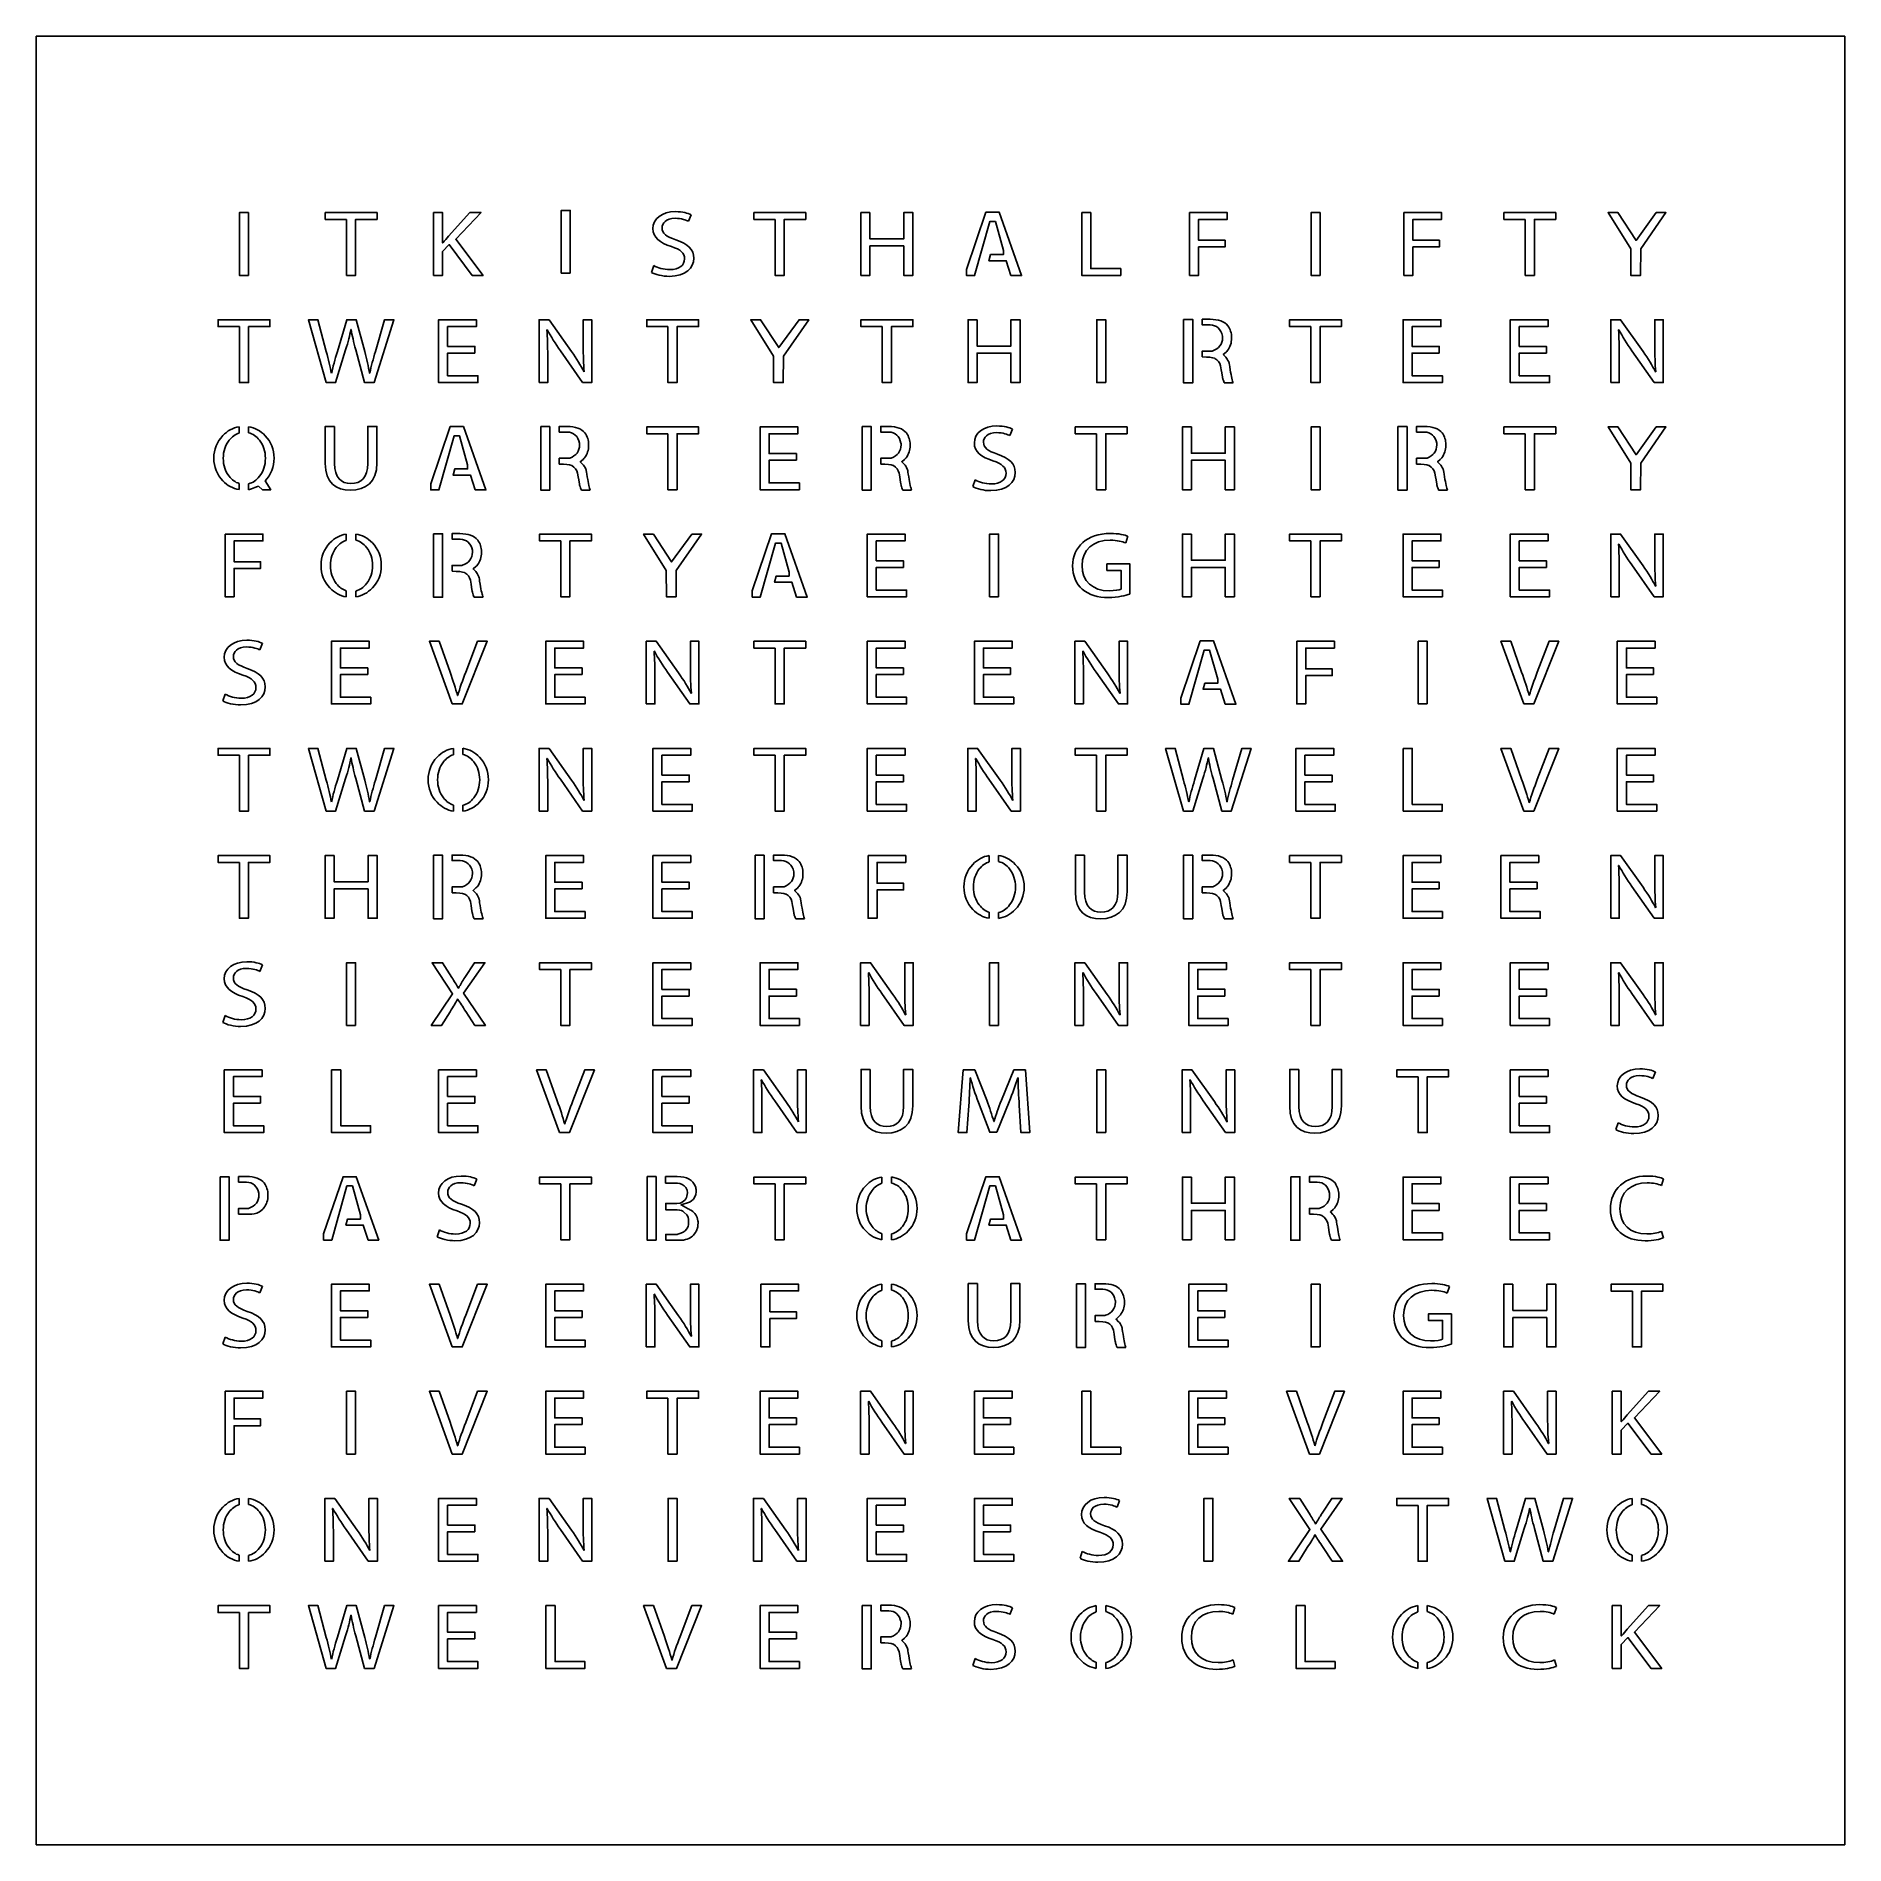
# Model space of a CAD drawing. Extents: x 9 to 290, y 9 to 290.
import ezdxf

# ---------------------------------------------------------------- set-up
doc = ezdxf.new("R2010")
doc.units = 0
doc.layers.get('0').update_dxf_attribs({"linetype": 'CONTINUOUS'})

msp = doc.modelspace()

# ---------------------------------------------------------------- linework, layer by layer
at = {"color": 1}
for points in [[(289.947738, 9.099226), (8.959925, 9.099226), (8.959925, 290.087074), (289.947738, 290.087074)], [(41.946402, 252.92789), (40.542182, 252.92789), (40.542182, 262.677504), (41.946402, 262.677504)], [(57.172582, 261.606767), (53.863912, 261.606767), (53.863912, 262.677504), (61.919922, 262.677504), (61.919922, 261.606767), (58.593338, 261.606767), (58.593338, 252.927887), (57.172582, 252.927887)], [(91.928441, 253.275037), (90.524221, 253.275037), (90.524221, 263.024648), (91.928441, 263.024648)], [(123.763069, 261.608143), (120.454402, 261.608143), (120.454402, 262.6775), (128.510408, 262.6775), (128.510408, 261.608143), (125.183828, 261.608143), (125.183828, 252.927887), (123.763069, 252.927887)], [(138.489708, 262.6775), (138.489708, 258.598509), (143.752435, 258.598509), (143.752435, 262.6775), (145.17457, 262.6775), (145.17457, 252.927883), (143.752435, 252.927883), (143.752435, 257.498834), (138.489708, 257.498834), (138.489708, 252.927883), (137.085487, 252.927883), (137.085487, 262.6775)], [(160.397649, 252.882414), (159.66591, 255.204403), (156.964956, 255.204403), (157.237805, 256.142852), (159.230448, 256.142852), (159.230448, 256.780878), (157.973678, 261.281552), (157.117917, 261.281552), (154.755961, 252.882414), (153.496436, 252.882414), (153.496436, 253.855307), (156.51847, 262.722977), (158.577259, 262.722977), (162.056804, 252.882414)], [(171.397711, 262.677504), (172.801932, 262.677504), (172.801932, 253.983464), (177.452808, 253.983464), (177.452808, 252.927887), (171.397711, 252.927887)], [(188.141794, 262.6775), (194.003968, 262.6775), (194.003968, 261.62193), (189.547395, 261.62193), (189.547395, 258.380785), (193.663594, 258.380785), (193.663594, 257.338987), (189.547395, 257.338987), (189.547395, 252.92789), (188.141794, 252.92789)], [(208.422615, 252.92789), (207.018394, 252.92789), (207.018394, 262.677497), (208.422615, 262.677497)], [(221.437041, 262.6775), (227.299214, 262.6775), (227.299214, 261.621926), (222.842641, 261.621926), (222.842641, 258.380781), (226.95884, 258.380781), (226.95884, 257.338983), (222.842641, 257.338983), (222.842641, 252.927887), (221.437041, 252.927887)], [(240.296411, 261.606767), (236.987741, 261.606767), (236.987741, 262.6775), (245.04375, 262.6775), (245.04375, 261.606767), (241.717166, 261.606767), (241.717166, 252.927887), (240.296411, 252.927887)], [(256.687209, 257.0441), (253.166562, 262.677497), (254.683781, 262.677497), (257.511276, 258.344967), (260.657562, 262.677497), (262.159622, 262.677497), (258.238866, 257.0441), (258.215759, 252.927887), (256.698536, 252.927887)], [(40.524955, 244.960523), (37.216289, 244.960523), (37.216289, 246.029881), (45.272295, 246.029881), (45.272295, 244.960523), (41.94709, 244.960523), (41.94709, 236.280263), (40.524955, 236.280263)], [(77.115096, 240.852597), (72.884519, 240.852597), (72.884519, 237.335845), (77.598786, 237.335845), (77.598786, 236.280267), (71.480295, 236.280267), (71.480295, 246.029884), (77.356248, 246.029884), (77.356248, 244.974306), (72.884516, 244.974306), (72.884516, 241.893016), (77.115093, 241.893016)], [(107.115449, 244.960523), (103.806779, 244.960523), (103.806779, 246.029881), (111.862788, 246.029881), (111.862788, 244.960523), (108.536208, 244.960523), (108.536208, 236.280263), (107.115449, 236.280263)], [(123.506247, 240.39648), (119.9856, 246.029881), (121.502819, 246.029881), (124.330314, 241.697348), (127.4766, 246.029881), (128.97866, 246.029881), (125.057904, 240.39648), (125.034797, 236.280263), (123.517578, 236.280263)], [(140.410685, 244.960527), (137.102015, 244.960527), (137.102015, 246.029884), (145.158024, 246.029884), (145.158024, 244.960527), (141.831444, 244.960527), (141.831444, 236.280267), (140.410685, 236.280267)], [(155.137318, 246.029884), (155.137318, 241.950892), (160.400044, 241.950892), (160.400044, 246.029884), (161.822179, 246.029884), (161.822179, 236.280267), (160.400044, 236.280267), (160.400044, 240.851217), (155.137318, 240.851217), (155.137318, 236.280267), (153.733097, 236.280267), (153.733097, 246.029884)], [(175.127372, 236.280267), (173.723151, 236.280267), (173.723151, 246.029881), (175.127372, 246.029881)], [(187.231141, 246.072598), (188.635362, 246.072598), (188.635362, 236.207224), (187.231141, 236.207224)], [(207.001164, 244.960527), (203.692494, 244.960527), (203.692494, 246.029884), (211.748504, 246.029884), (211.748504, 244.960527), (208.42192, 244.960527), (208.42192, 236.280267), (207.001164, 236.280267)], [(226.943671, 240.851217), (222.714474, 240.851217), (222.714474, 237.335845), (227.427361, 237.335845), (227.427361, 236.280267), (221.308873, 236.280267), (221.308873, 246.029884), (227.186205, 246.029884), (227.186205, 244.974306), (222.714474, 244.974306), (222.714474, 241.891636), (226.943671, 241.891636)], [(243.591287, 240.851217), (239.36071, 240.851217), (239.36071, 237.335845), (244.074981, 237.335845), (244.074981, 236.280267), (237.956493, 236.280267), (237.956493, 246.029884), (243.833822, 246.029884), (243.833822, 244.974306), (239.36071, 244.974306), (239.36071, 241.893012), (243.591287, 241.893012)], [(77.159546, 219.58717), (76.427808, 221.909157), (73.726854, 221.909157), (73.999702, 222.847609), (75.992346, 222.847609), (75.992346, 223.485635), (74.735576, 227.986305), (73.879815, 227.986305), (71.517859, 219.58717), (70.258333, 219.58717), (70.258333, 220.560064), (73.280368, 229.42773), (75.339157, 229.42773), (78.818702, 219.58717)], [(87.345419, 229.424975), (88.74964, 229.424975), (88.74964, 219.559601), (87.345419, 219.559601)], [(107.115449, 228.312903), (103.806779, 228.312903), (103.806779, 229.382261), (111.862788, 229.382261), (111.862788, 228.312903), (108.536208, 228.312903), (108.536208, 219.632643), (107.115449, 219.632643)], [(127.057955, 224.203594), (122.828758, 224.203594), (122.828758, 220.688221), (127.541645, 220.688221), (127.541645, 219.632643), (121.423158, 219.632643), (121.423158, 229.382261), (127.30049, 229.382261), (127.30049, 228.326683), (122.828758, 228.326683), (122.828758, 225.244013), (127.057955, 225.244013)], [(137.288282, 229.424975), (138.692503, 229.424975), (138.692503, 219.559601), (137.288282, 219.559601)], [(173.705928, 228.312903), (170.397262, 228.312903), (170.397262, 229.382261), (178.453264, 229.382261), (178.453264, 228.312903), (175.126687, 228.312903), (175.126687, 219.632643), (173.705928, 219.632643)], [(188.432561, 229.382261), (188.432561, 225.303269), (193.695287, 225.303269), (193.695287, 229.382261), (195.117422, 229.382261), (195.117422, 219.632643), (193.695287, 219.632643), (193.695287, 224.203594), (188.432561, 224.203594), (188.432561, 219.632643), (187.02834, 219.632643), (187.02834, 229.382261)], [(208.422611, 219.632643), (207.01839, 219.632643), (207.01839, 229.382257), (208.422611, 229.382257)], [(220.526381, 229.424975), (221.930602, 229.424975), (221.930602, 219.559601), (220.526381, 219.559601)], [(240.296407, 228.312903), (236.987734, 228.312903), (236.987734, 229.382261), (245.04374, 229.382261), (245.04374, 228.312903), (241.717156, 228.312903), (241.717156, 219.632643), (240.296404, 219.632643)], [(256.687205, 223.74886), (253.166558, 229.382261), (254.683777, 229.382261), (257.511272, 225.049728), (260.657559, 229.382261), (262.159619, 229.382261), (258.238862, 223.74886), (258.215755, 219.632643), (256.698536, 219.632643)], [(38.313205, 212.734634), (44.175379, 212.734634), (44.175379, 211.67906), (39.718806, 211.67906), (39.718806, 208.437915), (43.835005, 208.437915), (43.835005, 207.396117), (39.718806, 207.396117), (39.718806, 202.98502), (38.313205, 202.98502)], [(70.697806, 212.777369), (72.102027, 212.777369), (72.102027, 202.911995), (70.697806, 202.911995)], [(90.467826, 211.66528), (87.159156, 211.66528), (87.159156, 212.734637), (95.215161, 212.734637), (95.215161, 211.66528), (91.888578, 211.66528), (91.888578, 202.985024), (90.467826, 202.985024)], [(106.858627, 207.10124), (103.33798, 212.734637), (104.855199, 212.734637), (107.682694, 208.402108), (110.82898, 212.734637), (112.331041, 212.734637), (108.410284, 207.10124), (108.387177, 202.985024), (106.869958, 202.985024)], [(127.102409, 202.939551), (126.370671, 205.261537), (123.669717, 205.261537), (123.942565, 206.199989), (125.935209, 206.199989), (125.935209, 206.838015), (124.678438, 211.338686), (123.822677, 211.338686), (121.460722, 202.939551), (120.201196, 202.939551), (120.201196, 203.912444), (123.223231, 212.78011), (125.28202, 212.78011), (128.761565, 202.939551)], [(143.705575, 207.555971), (139.476378, 207.555971), (139.476378, 204.040598), (144.189265, 204.040598), (144.189265, 202.98502), (138.070778, 202.98502), (138.070778, 212.734641), (143.94811, 212.734641), (143.94811, 211.679063), (139.476378, 211.679063), (139.476378, 208.59639), (143.705575, 208.59639)], [(158.479752, 202.985024), (157.075531, 202.985024), (157.075531, 212.734637), (158.479752, 212.734637)], [(188.432561, 212.734641), (188.432561, 208.655646), (193.695287, 208.655646), (193.695287, 212.734641), (195.117422, 212.734641), (195.117422, 202.98502), (193.695287, 202.98502), (193.695287, 207.555971), (188.432561, 207.555971), (188.432561, 202.98502), (187.02834, 202.98502), (187.02834, 212.734641)], [(207.001168, 211.66528), (203.692501, 211.66528), (203.692501, 212.734637), (211.748504, 212.734637), (211.748504, 211.66528), (208.421927, 211.66528), (208.421927, 202.985024), (207.001168, 202.985024)], [(226.943674, 207.555971), (222.714477, 207.555971), (222.714477, 204.040598), (227.427364, 204.040598), (227.427364, 202.98502), (221.308877, 202.98502), (221.308877, 212.734641), (227.186209, 212.734641), (227.186209, 211.679063), (222.714477, 211.679063), (222.714477, 208.596393), (226.943674, 208.596393)], [(243.591287, 207.555971), (239.36071, 207.555971), (239.36071, 204.040598), (244.074981, 204.040598), (244.074981, 202.98502), (237.956493, 202.98502), (237.956493, 212.734641), (243.833822, 212.734641), (243.833822, 211.679063), (239.36071, 211.679063), (239.36071, 208.597766), (243.591287, 208.597766)], [(60.467469, 190.90973), (56.236893, 190.90973), (56.236893, 187.392978), (60.951159, 187.392978), (60.951159, 186.3374), (54.832672, 186.3374), (54.832672, 196.087018), (60.708624, 196.087018), (60.708624, 195.03144), (56.236893, 195.03144), (56.236893, 191.950149), (60.467469, 191.950149)], [(93.762712, 190.908351), (89.533519, 190.908351), (89.533519, 187.392978), (94.246406, 187.392978), (94.246406, 186.3374), (88.127915, 186.3374), (88.127915, 196.087018), (94.005247, 196.087018), (94.005247, 195.03144), (89.533519, 195.03144), (89.533519, 191.94877), (93.762712, 191.94877)], [(123.763065, 195.017657), (120.454399, 195.017657), (120.454399, 196.087014), (128.510401, 196.087014), (128.510401, 195.017657), (125.183824, 195.017657), (125.183824, 186.3374), (123.763065, 186.3374)], [(143.705572, 190.908351), (139.476374, 190.908351), (139.476374, 187.392978), (144.189262, 187.392978), (144.189262, 186.3374), (138.070774, 186.3374), (138.070774, 196.087018), (143.948106, 196.087018), (143.948106, 195.03144), (139.476378, 195.03144), (139.476378, 191.94877), (143.705572, 191.94877)], [(160.353188, 190.908351), (156.122611, 190.908351), (156.122611, 187.392978), (160.836881, 187.392978), (160.836881, 186.3374), (154.718394, 186.3374), (154.718394, 196.087018), (160.595723, 196.087018), (160.595723, 195.03144), (156.122611, 195.03144), (156.122611, 191.950146), (160.353188, 191.950146)], [(193.692888, 186.291931), (192.96115, 188.613913), (190.260196, 188.613913), (190.533045, 189.552365), (192.525688, 189.552365), (192.525688, 190.190392), (191.268918, 194.691066), (190.413157, 194.691066), (188.051201, 186.291931), (186.791675, 186.291931), (186.791675, 187.264821), (189.81371, 196.132487), (191.872499, 196.132487), (195.352044, 186.291931)], [(204.789414, 196.087014), (210.651584, 196.087014), (210.651584, 195.03144), (206.195014, 195.03144), (206.195014, 191.790295), (210.31121, 191.790295), (210.31121, 190.748497), (206.195014, 190.748497), (206.195014, 186.337404), (204.789414, 186.337404)], [(225.070231, 186.337404), (223.666007, 186.337404), (223.666007, 196.087014), (225.070231, 196.087014)], [(260.23891, 190.908351), (256.009713, 190.908351), (256.009713, 187.392982), (260.7226, 187.392982), (260.7226, 186.337404), (254.604113, 186.337404), (254.604113, 196.087014), (260.481445, 196.087014), (260.481445, 195.031436), (256.009713, 195.031436), (256.009713, 191.948766), (260.23891, 191.948766)], [(40.524955, 178.370033), (37.216289, 178.370033), (37.216289, 179.439391), (45.272295, 179.439391), (45.272295, 178.370033), (41.94709, 178.370033), (41.94709, 169.689777), (40.524955, 169.689777)], [(110.410336, 174.260728), (106.181138, 174.260728), (106.181138, 170.745351), (110.894026, 170.745351), (110.894026, 169.689773), (104.775538, 169.689773), (104.775538, 179.439394), (110.65287, 179.439394), (110.65287, 178.383816), (106.181142, 178.383816), (106.181142, 175.301143), (110.410336, 175.301143)], [(123.763065, 178.370033), (120.454402, 178.370033), (120.454402, 179.439391), (128.510401, 179.439391), (128.510401, 178.370033), (125.183828, 178.370033), (125.183828, 169.689777), (123.763065, 169.689777)], [(143.705572, 174.260728), (139.476374, 174.260728), (139.476374, 170.745355), (144.189262, 170.745355), (144.189262, 169.689777), (138.070778, 169.689777), (138.070778, 179.439394), (143.948106, 179.439394), (143.948106, 178.383816), (139.476374, 178.383816), (139.476374, 175.301147), (143.705572, 175.301147)], [(173.705925, 178.370033), (170.397258, 178.370033), (170.397258, 179.439391), (178.453264, 179.439391), (178.453264, 178.370033), (175.128059, 178.370033), (175.128059, 169.689777), (173.705925, 169.689777)], [(210.296055, 174.260728), (206.066854, 174.260728), (206.066854, 170.745355), (210.779741, 170.745355), (210.779741, 169.689781), (204.661253, 169.689781), (204.661253, 179.439391), (210.538589, 179.439391), (210.538589, 178.383813), (206.066854, 178.383813), (206.066854, 175.301143), (210.296055, 175.301143)], [(221.34057, 179.439394), (222.744791, 179.439394), (222.744791, 170.745355), (227.395667, 170.745355), (227.395667, 169.689777), (221.34057, 169.689777)], [(260.23891, 174.260731), (256.009713, 174.260731), (256.009713, 170.745355), (260.7226, 170.745355), (260.7226, 169.689777), (254.604113, 169.689777), (254.604113, 179.439391), (260.481445, 179.439391), (260.481445, 178.383813), (256.009713, 178.383813), (256.009713, 175.301143), (260.23891, 175.301143)], [(40.524952, 161.72241), (37.216289, 161.72241), (37.216289, 162.791767), (45.272295, 162.791767), (45.272295, 161.72241), (41.945715, 161.72241), (41.945715, 153.042154), (40.524952, 153.042154)], [(55.251595, 162.791767), (55.251595, 158.712779), (60.514322, 158.712779), (60.514322, 162.791767), (61.936457, 162.791767), (61.936457, 153.042154), (60.514322, 153.042154), (60.514322, 157.613104), (55.251595, 157.613104), (55.251595, 153.042154), (53.847374, 153.042154), (53.847374, 162.791767)], [(70.697802, 162.834496), (72.102023, 162.834496), (72.102023, 152.969125), (70.697802, 152.969125)], [(93.762712, 157.613101), (89.533515, 157.613101), (89.533515, 154.097731), (94.246402, 154.097731), (94.246402, 153.042154), (88.127915, 153.042154), (88.127915, 162.791767), (94.005247, 162.791767), (94.005247, 161.73619), (89.533515, 161.73619), (89.533515, 158.65352), (93.762712, 158.65352)], [(110.410332, 157.613104), (106.179756, 157.613104), (106.179756, 154.097731), (110.894026, 154.097731), (110.894026, 153.042154), (104.775538, 153.042154), (104.775538, 162.791767), (110.652867, 162.791767), (110.652867, 161.73619), (106.179756, 161.73619), (106.179756, 158.654896), (110.410332, 158.654896)], [(120.640662, 162.834482), (122.044883, 162.834482), (122.044883, 152.969111), (120.640662, 152.969111)], [(138.198935, 162.791767), (144.061105, 162.791767), (144.061105, 161.736193), (139.604539, 161.736193), (139.604539, 158.495048), (143.720738, 158.495048), (143.720738, 157.45325), (139.604539, 157.45325), (139.604539, 153.042154), (138.198938, 153.042154)], [(187.231141, 162.834482), (188.635362, 162.834482), (188.635362, 152.969111), (187.231141, 152.969111)], [(207.001164, 161.72241), (203.692498, 161.72241), (203.692498, 162.791767), (211.7485, 162.791767), (211.7485, 161.72241), (208.421923, 161.72241), (208.421923, 153.042154), (207.001164, 153.042154)], [(226.943671, 157.613104), (222.714477, 157.613104), (222.714477, 154.097731), (227.427361, 154.097731), (227.427361, 153.042154), (221.308873, 153.042154), (221.308873, 162.791767), (227.186205, 162.791767), (227.186205, 161.73619), (222.714474, 161.73619), (222.714474, 158.65352), (226.943671, 158.65352)], [(242.147291, 157.613104), (237.916714, 157.613104), (237.916714, 154.097731), (242.630984, 154.097731), (242.630984, 153.042154), (236.512497, 153.042154), (236.512497, 162.791767), (242.389825, 162.791767), (242.389825, 161.73619), (237.916714, 161.73619), (237.916714, 158.654899), (242.147291, 158.654899)], [(58.594026, 136.394534), (57.189805, 136.394534), (57.189805, 146.144148), (58.594026, 146.144148)], [(90.468513, 145.07479), (87.158464, 145.07479), (87.158464, 146.144148), (95.215853, 146.144148), (95.215853, 145.07479), (91.889269, 145.07479), (91.889269, 136.394534), (90.468513, 136.394534)], [(110.410336, 140.965481), (106.181138, 140.965481), (106.181138, 137.450108), (110.894026, 137.450108), (110.894026, 136.39453), (104.775538, 136.39453), (104.775538, 146.144148), (110.65287, 146.144148), (110.65287, 145.08857), (106.181138, 145.08857), (106.181138, 142.0059), (110.410336, 142.0059)], [(127.057952, 140.965481), (122.827372, 140.965481), (122.827372, 137.450108), (127.541642, 137.450108), (127.541642, 136.39453), (121.423154, 136.39453), (121.423154, 146.144148), (127.300487, 146.144148), (127.300487, 145.08857), (122.827372, 145.08857), (122.827372, 142.007276), (127.057952, 142.007276)], [(158.479748, 136.394534), (157.075527, 136.394534), (157.075527, 146.144148), (158.479748, 146.144148)], [(193.648431, 140.965485), (189.417855, 140.965485), (189.417855, 137.450108), (194.132125, 137.450108), (194.132125, 136.39453), (188.013637, 136.39453), (188.013637, 146.144151), (193.890966, 146.144151), (193.890966, 145.088573), (189.417855, 145.088573), (189.417855, 142.007279), (193.648431, 142.007279)], [(207.001164, 145.07479), (203.692498, 145.07479), (203.692498, 146.144148), (211.7485, 146.144148), (211.7485, 145.07479), (208.421923, 145.07479), (208.421923, 136.394534), (207.001164, 136.394534)], [(226.943671, 140.965485), (222.714474, 140.965485), (222.714474, 137.450108), (227.427361, 137.450108), (227.427361, 136.39453), (221.308873, 136.39453), (221.308873, 146.144151), (227.186205, 146.144151), (227.186205, 145.088573), (222.714474, 145.088573), (222.714474, 142.005903), (226.943671, 142.005903)], [(243.591287, 140.965485), (239.36071, 140.965485), (239.36071, 137.450108), (244.074981, 137.450108), (244.074981, 136.39453), (237.956493, 136.39453), (237.956493, 146.144151), (243.833822, 146.144151), (243.833822, 145.088573), (239.36071, 145.088573), (239.36071, 142.007279), (243.591287, 142.007279)], [(43.819846, 124.317858), (39.590649, 124.317858), (39.590649, 120.802485), (44.303536, 120.802485), (44.303536, 119.746907), (38.185048, 119.746907), (38.185048, 129.496524), (44.06238, 129.496524), (44.06238, 128.440946), (39.590649, 128.440946), (39.590649, 125.358277), (43.819846, 125.358277)], [(54.864365, 129.496524), (56.268586, 129.496524), (56.268586, 120.802488), (60.919462, 120.802488), (60.919462, 119.746911), (54.864365, 119.746911)], [(77.115093, 124.317858), (72.885895, 124.317858), (72.885895, 120.802485), (77.598782, 120.802485), (77.598782, 119.746911), (71.480295, 119.746911), (71.480295, 129.496524), (77.357627, 129.496524), (77.357627, 128.440946), (72.885895, 128.440946), (72.885895, 125.358277), (77.115093, 125.358277)], [(110.410336, 124.317858), (106.181138, 124.317858), (106.181138, 120.802488), (110.894026, 120.802488), (110.894026, 119.746911), (104.775538, 119.746911), (104.775538, 129.496521), (110.65287, 129.496521), (110.65287, 128.440943), (106.181138, 128.440943), (106.181138, 125.358273), (110.410336, 125.358273)], [(175.127372, 119.746911), (173.723151, 119.746911), (173.723151, 129.496524), (175.127372, 129.496524)], [(223.648784, 128.427167), (220.340121, 128.427167), (220.340121, 129.496524), (228.396116, 129.496524), (228.396116, 128.427167), (225.069543, 128.427167), (225.069543, 119.746911), (223.648784, 119.746911)], [(243.591287, 124.317858), (239.36209, 124.317858), (239.36209, 120.802488), (244.074977, 120.802488), (244.074977, 119.746907), (237.956493, 119.746907), (237.956493, 129.496528), (243.833822, 129.496528), (243.833822, 128.44095), (239.36209, 128.44095), (239.36209, 125.358277), (243.591287, 125.358277)], [(37.522207, 112.891615), (38.926425, 112.891615), (38.926425, 103.026241), (37.522207, 103.026241)], [(60.511919, 103.053818), (59.780181, 105.375804), (57.079227, 105.375804), (57.352076, 106.314256), (59.344719, 106.314256), (59.344719, 106.952282), (58.087949, 111.452953), (57.232188, 111.452953), (54.870232, 103.053818), (53.610706, 103.053818), (53.610706, 104.026711), (56.632741, 112.894377), (58.69153, 112.894377), (62.171075, 103.053818)], [(90.468517, 111.779551), (87.158468, 111.779551), (87.158468, 112.848908), (95.215853, 112.848908), (95.215853, 111.779551), (91.889273, 111.779551), (91.889273, 103.099291), (90.468517, 103.099291)], [(103.869471, 112.910189), (105.273692, 112.910189), (105.273692, 103.046194), (103.869471, 103.046194)], [(123.763065, 111.779544), (120.454402, 111.779544), (120.454402, 112.848901), (128.510401, 112.848901), (128.510401, 111.779544), (125.183828, 111.779544), (125.183828, 103.099291), (123.763065, 103.099291)], [(160.397645, 103.053818), (159.665907, 105.375804), (156.964953, 105.375804), (157.237802, 106.314256), (159.230445, 106.314256), (159.230445, 106.952282), (157.973675, 111.452953), (157.117914, 111.452953), (154.755958, 103.053818), (153.496432, 103.053818), (153.496432, 104.026711), (156.518467, 112.894377), (158.577256, 112.894377), (162.056801, 103.053818)], [(173.705921, 111.779547), (170.397258, 111.779547), (170.397258, 112.848904), (178.453264, 112.848904), (178.453264, 111.779547), (175.126684, 111.779547), (175.126684, 103.099291), (173.705921, 103.099291)], [(188.432561, 112.848904), (188.432561, 108.769916), (193.695287, 108.769916), (193.695287, 112.848904), (195.117422, 112.848904), (195.117422, 103.099291), (193.695287, 103.099291), (193.695287, 107.670241), (188.432561, 107.670241), (188.432561, 103.099291), (187.02834, 103.099291), (187.02834, 112.848904)], [(203.878761, 112.891636), (205.282982, 112.891636), (205.282982, 103.026262), (203.878761, 103.026262)], [(226.943671, 107.670238), (222.714477, 107.670238), (222.714477, 104.154865), (227.427364, 104.154865), (227.427364, 103.099287), (221.308877, 103.099287), (221.308877, 112.848904), (227.186205, 112.848904), (227.186205, 111.793327), (222.714477, 111.793327), (222.714477, 108.710657), (226.943671, 108.710657)], [(243.591287, 107.670241), (239.36071, 107.670241), (239.36071, 104.154868), (244.074981, 104.154868), (244.074981, 103.099291), (237.956493, 103.099291), (237.956493, 112.848904), (243.833822, 112.848904), (243.833822, 111.793327), (239.36071, 111.793327), (239.36071, 108.712033), (243.591287, 108.712033)], [(42.335252, 107.074107)], [(60.467466, 91.023997), (56.236893, 91.023997), (56.236893, 87.507245), (60.951156, 87.507245), (60.951156, 86.451667), (54.832672, 86.451667), (54.832672, 96.201285), (60.708624, 96.201285), (60.708624, 95.145703), (56.236893, 95.145703), (56.236893, 92.064413), (60.467466, 92.064413)], [(93.762716, 91.022618), (89.533515, 91.022618), (89.533515, 87.507245), (94.246402, 87.507245), (94.246402, 86.451667), (88.127911, 86.451667), (88.127911, 96.201285), (94.005243, 96.201285), (94.005243, 95.145703), (89.533512, 95.145703), (89.533512, 92.063033), (93.762712, 92.063033)], [(121.551315, 96.201281), (127.413485, 96.201281), (127.413485, 95.145707), (122.956915, 95.145707), (122.956915, 91.904562), (127.073114, 91.904562), (127.073114, 90.862764), (122.956915, 90.862764), (122.956915, 86.451667), (121.551315, 86.451667)], [(170.583521, 96.243999), (171.987739, 96.243999), (171.987739, 86.378625), (170.583521, 86.378625)], [(193.648435, 91.022618), (189.419237, 91.022618), (189.419237, 87.507245), (194.132125, 87.507245), (194.132125, 86.451667), (188.013637, 86.451667), (188.013637, 96.201285), (193.890969, 96.201285), (193.890969, 95.145707), (189.419237, 95.145707), (189.419237, 92.063037), (193.648435, 92.063037)], [(208.422608, 86.451671), (207.018387, 86.451671), (207.018387, 96.201281), (208.422608, 96.201281)], [(238.375417, 96.201285), (238.375417, 92.122293), (243.638143, 92.122293), (243.638143, 96.201285), (245.060278, 96.201285), (245.060278, 86.451667), (243.638143, 86.451667), (243.638143, 91.022618), (238.375417, 91.022618), (238.375417, 86.451667), (236.971196, 86.451667), (236.971196, 96.201285)], [(256.944024, 95.131924), (253.635357, 95.131924), (253.635357, 96.201281), (261.69136, 96.201281), (261.69136, 95.131924), (258.364783, 95.131924), (258.364783, 86.451667), (256.944024, 86.451667)], [(38.313209, 79.553658), (44.175379, 79.553658), (44.175379, 78.498084), (39.718809, 78.498084), (39.718809, 75.256939), (43.835008, 75.256939), (43.835008, 74.215141), (39.718809, 74.215141), (39.718809, 69.804048), (38.313209, 69.804048)], [(58.594026, 69.804048), (57.189805, 69.804048), (57.189805, 79.553658), (58.594026, 79.553658)], [(93.762716, 74.374998), (89.533515, 74.374998), (89.533515, 70.859625), (94.246406, 70.859625), (94.246406, 69.804048), (88.127915, 69.804048), (88.127915, 79.553661), (94.005247, 79.553661), (94.005247, 78.498084), (89.533515, 78.498084), (89.533515, 75.415414), (93.762716, 75.415414)], [(107.115445, 78.4843), (103.806783, 78.4843), (103.806783, 79.553658), (111.862781, 79.553658), (111.862781, 78.4843), (108.536208, 78.4843), (108.536208, 69.804044), (107.115445, 69.804044)], [(127.057952, 74.374995), (122.828755, 74.374995), (122.828755, 70.859622), (127.541642, 70.859622), (127.541642, 69.804044), (121.423158, 69.804044), (121.423158, 79.553661), (127.300487, 79.553661), (127.300487, 78.498084), (122.828755, 78.498084), (122.828755, 75.41541), (127.057952, 75.41541)], [(160.353192, 74.374995), (156.123994, 74.374995), (156.123994, 70.859622), (160.836881, 70.859622), (160.836881, 69.804044), (154.718394, 69.804044), (154.718394, 79.553661), (160.595726, 79.553661), (160.595726, 78.498084), (156.123994, 78.498084), (156.123994, 75.415414), (160.353192, 75.415414)], [(171.397711, 79.553661), (172.801935, 79.553661), (172.801935, 70.859622), (177.452811, 70.859622), (177.452811, 69.804044), (171.397711, 69.804044)], [(193.648435, 74.374995), (189.419237, 74.374995), (189.419237, 70.859622), (194.132125, 70.859622), (194.132125, 69.804044), (188.013637, 69.804044), (188.013637, 79.553661), (193.890969, 79.553661), (193.890969, 78.498084), (189.419237, 78.498084), (189.419237, 75.415414), (193.648435, 75.415414)], [(226.943671, 74.374998), (222.714474, 74.374998), (222.714474, 70.859625), (227.427364, 70.859625), (227.427364, 69.804048), (221.308877, 69.804048), (221.308877, 79.553661), (227.186205, 79.553661), (227.186205, 78.49808), (222.714474, 78.49808), (222.714474, 75.41541), (226.943671, 75.41541)], [(77.115096, 57.727371), (72.885899, 57.727371), (72.885899, 54.211998), (77.598786, 54.211998), (77.598786, 53.156421), (71.480299, 53.156421), (71.480299, 62.906038), (77.357631, 62.906038), (77.357631, 61.85046), (72.885899, 61.85046), (72.885899, 58.76779), (77.115096, 58.76779)], [(108.536892, 53.156421), (107.132671, 53.156421), (107.132671, 62.906034), (108.536892, 62.906034)], [(143.705572, 57.727371), (139.474995, 57.727371), (139.474995, 54.211998), (144.189265, 54.211998), (144.189265, 53.156421), (138.070778, 53.156421), (138.070778, 62.906038), (143.948106, 62.906038), (143.948106, 61.85046), (139.474995, 61.85046), (139.474995, 58.769166), (143.705572, 58.769166)], [(160.353192, 57.727371), (156.122615, 57.727371), (156.122615, 54.211998), (160.836885, 54.211998), (160.836885, 53.156421), (154.718398, 53.156421), (154.718398, 62.906038), (160.595726, 62.906038), (160.595726, 61.85046), (156.122615, 61.85046), (156.122615, 58.769166), (160.353192, 58.769166)], [(191.774991, 53.156424), (190.37077, 53.156424), (190.37077, 62.906034), (191.774991, 62.906034)], [(223.648784, 61.836681), (220.340118, 61.836681), (220.340118, 62.906038), (228.396123, 62.906038), (228.396123, 61.836681), (225.070919, 61.836681), (225.070919, 53.156424), (223.648784, 53.156424)], [(40.524959, 45.189054), (37.216293, 45.189054), (37.216293, 46.258411), (45.272298, 46.258411), (45.272298, 45.189054), (41.947094, 45.189054), (41.947094, 36.508801), (40.524959, 36.508801)], [(77.115096, 41.079748), (72.885895, 41.079748), (72.885895, 37.564375), (77.598786, 37.564375), (77.598786, 36.508804), (71.480299, 36.508804), (71.480299, 46.258411), (77.357631, 46.258411), (77.357631, 45.202833), (72.885895, 45.202833), (72.885895, 42.120163), (77.115096, 42.120163)], [(88.159615, 46.258411), (89.563836, 46.258411), (89.563836, 37.564372), (94.214712, 37.564372), (94.214712, 36.508797), (88.159615, 36.508797)], [(127.057959, 41.079748), (122.828758, 41.079748), (122.828758, 37.564372), (127.541649, 37.564372), (127.541649, 36.508797), (121.423161, 36.508797), (121.423161, 46.258408), (127.30049, 46.258408), (127.30049, 45.202833), (122.828758, 45.202833), (122.828758, 42.120163), (127.057959, 42.120163)], [(137.288285, 46.301129), (138.692503, 46.301129), (138.692503, 36.435755), (137.288285, 36.435755)], [(204.692954, 46.258415), (206.097175, 46.258415), (206.097175, 37.564375), (210.748051, 37.564375), (210.748051, 36.508797), (204.692954, 36.508797)]]:
    msp.add_lwpolyline(points, close=True, dxfattribs=at)
for points in [[(70.695075, 262.6775), (72.099296, 262.6775), (72.099296, 257.977013), (72.147528, 257.977013)], [(73.004668, 259.017432), (76.329873, 262.6775), (78.073088, 262.6775), (74.133278, 258.540632), (78.379014, 252.927887), (76.717099, 252.927887), (73.132825, 257.716565), (72.099296, 256.645828), (72.099296, 252.927887), (70.695075, 252.927887), (70.695075, 262.6775)], [(110.693344, 262.352285), (110.304739, 261.325646)], [(104.541784, 253.397797), (104.897317, 254.453375)], [(54.008513, 236.280267), (51.248303, 246.029884), (52.733828, 246.029884), (54.025047, 241.096511)], [(55.753093, 241.111666), (57.205546, 246.029884), (58.675913, 246.029884), (59.998829, 241.082728)], [(57.900063, 244.540224), (57.868383, 244.540224)], [(61.660725, 241.111666), (63.099395, 246.029884), (64.535313, 246.029884), (61.451264, 236.280267), (59.982276, 236.280267), (58.609753, 241.358335)], [(87.102662, 236.280263), (87.102662, 246.029877), (88.636419, 246.029877), (92.124233, 241.0965)], [(88.362173, 244.482354), (88.313942, 244.467185)], [(93.948743, 241.950896), (93.948743, 246.029888), (95.271659, 246.029888), (95.271659, 236.280274), (93.852279, 236.280274), (90.397535, 241.227427)], [(191.344592, 245.238897), (190.11125, 245.238897), (190.11125, 246.102927), (191.323923, 246.102927)], [(253.578172, 236.28027), (253.578172, 246.029884), (255.113309, 246.029884), (258.599743, 241.096511)], [(254.837687, 244.482347), (254.789455, 244.468554)], [(260.424249, 241.950903), (260.424249, 246.029895), (261.748545, 246.029895), (261.748545, 236.280277), (260.327789, 236.280277), (256.873048, 241.22742)], [(193.264193, 243.237988), (193.264193, 243.483277), (193.260065, 243.50395)], [(194.675311, 243.305513), (194.675311, 243.162197)], [(57.027778, 241.358335), (55.477486, 236.280267), (54.008513, 236.280267)], [(88.426943, 240.44607), (88.426943, 236.280263), (87.102662, 236.280263)], [(190.111243, 240.254519), (190.111243, 241.159887), (191.651886, 241.159887), (191.74008, 241.191602)], [(192.085968, 240.023012), (192.039116, 240.047812)], [(193.809901, 240.986275), (193.378574, 240.611449), (193.778208, 240.203549)], [(194.232959, 239.488346), (194.249504, 239.453915), (194.271553, 239.418083)], [(254.902453, 240.446063), (254.902453, 236.280253), (253.578172, 236.28027)], [(54.83258, 237.727206), (54.864259, 237.727206)], [(60.758126, 237.742364), (60.789806, 237.742364)], [(94.07829, 237.928391), (94.109969, 237.942185)], [(193.335849, 236.780488), (193.3138, 236.835609)], [(194.912324, 236.207224), (193.548066, 236.207224)], [(194.381796, 238.691858), (194.464462, 238.25361)], [(260.5538, 237.929778), (260.585479, 237.943571)], [(40.480858, 229.393095), (40.480858, 228.410556)], [(41.95536, 228.456029), (41.95536, 229.402743)], [(53.880451, 223.719213), (53.880451, 229.461498), (55.299827, 229.461498)], [(55.299827, 229.461498), (55.299827, 223.690278)], [(60.482625, 223.690278), (60.482625, 229.461498), (61.903384, 229.461498), (61.903384, 223.777089)], [(91.45887, 228.591273), (90.225531, 228.591273), (90.225531, 229.455303), (91.4382, 229.455303)], [(141.401733, 228.591273), (140.168394, 228.591273), (140.168394, 229.455303), (141.381063, 229.455303)], [(160.6362, 229.057046), (160.247595, 228.030406)], [(224.639828, 228.591277), (223.406486, 228.591277), (223.406486, 229.455303), (224.619159, 229.455303)], [(93.378474, 226.590364), (93.378474, 226.835654), (93.374346, 226.856327)], [(94.789592, 226.657889), (94.789592, 226.514574)], [(143.321337, 226.590364), (143.321337, 226.835654), (143.317209, 226.856327)], [(144.732455, 226.657889), (144.732455, 226.514574)], [(226.559429, 226.590364), (226.559429, 226.835654), (226.555301, 226.856327)], [(227.970547, 226.657889), (227.970547, 226.514574)], [(90.225524, 223.606895), (90.225524, 224.512264), (91.766167, 224.512264), (91.854358, 224.543979)], [(92.20025, 223.375389), (92.153397, 223.400189)], [(93.924182, 224.338652), (93.492855, 223.963825), (93.892485, 223.555926)], [(94.34724, 222.840722), (94.363785, 222.806291), (94.385834, 222.77046)], [(94.496074, 222.044235), (94.57874, 221.605986)], [(140.168387, 223.606895), (140.168387, 224.512264), (141.70903, 224.512264), (141.797221, 224.543979)], [(142.143112, 223.375389), (142.09626, 223.400189)], [(143.867045, 224.338652), (143.435718, 223.963825), (143.835348, 223.555926)], [(144.290103, 222.840722), (144.306648, 222.806291), (144.328697, 222.77046)], [(144.438937, 222.044235), (144.521603, 221.605986)], [(223.406482, 223.606895), (223.406482, 224.512264), (224.947126, 224.512264), (225.035317, 224.543979)], [(225.381208, 223.375389), (225.334356, 223.400189)], [(227.105137, 224.338652), (226.67381, 223.963825), (227.073444, 223.555926)], [(227.528195, 222.840722), (227.54474, 222.806291), (227.566789, 222.77046)], [(227.677032, 222.044235), (227.759698, 221.605986)], [(40.480858, 220.594326), (40.480858, 219.643477)], [(41.95536, 219.632453), (41.95536, 220.548849)], [(44.544691, 221.021515), (45.397877, 219.611346), (44.145043, 219.611346), (43.515296, 220.192318)], [(93.450127, 220.132865), (93.428078, 220.187986)], [(95.026602, 219.559601), (93.662344, 219.559601)], [(143.39299, 220.132865), (143.370941, 220.187986)], [(144.969465, 219.559601), (143.605207, 219.559601)], [(154.48464, 220.102554), (154.840173, 221.158132)], [(226.631089, 220.132865), (226.60904, 220.187986)], [(228.20756, 219.559601), (226.843306, 219.559601)], [(57.127106, 212.734644), (57.127106, 211.753482)], [(58.602983, 211.798958), (58.602983, 212.745669)], [(74.811253, 211.943639), (73.577904, 211.943639), (73.577904, 212.807669), (74.790577, 212.807669)], [(178.566957, 212.386689), (178.227959, 211.360046)], [(253.578172, 202.985027), (253.578172, 212.734641), (255.113309, 212.734641), (258.599743, 207.801268)], [(254.837687, 211.187104), (254.789455, 211.173311)], [(260.424249, 208.655663), (260.424249, 212.734652), (261.748545, 212.734652), (261.748545, 202.985034), (260.327789, 202.985034), (256.873048, 207.932176)], [(76.730854, 209.942723), (76.730854, 210.189396), (76.726727, 210.208693)], [(78.141965, 210.011631), (78.141965, 209.86694)], [(177.516893, 204.185981), (177.516893, 207.093638), (175.305143, 207.093638), (175.305143, 208.105119), (178.889417, 208.105119), (178.889417, 203.418415)], [(73.577904, 206.95929), (73.577904, 207.864658), (75.118551, 207.864658), (75.206745, 207.897714)], [(75.552633, 206.727783), (75.505777, 206.752583)], [(77.276555, 207.692393), (76.845232, 207.317567), (77.244862, 206.908292)], [(77.699613, 206.193088), (77.716159, 206.158657), (77.738207, 206.122826)], [(77.84845, 205.396601), (77.931131, 204.958384)], [(254.902453, 207.15082), (254.902453, 202.98501), (253.578172, 202.985027)], [(57.127106, 203.937252), (57.127106, 202.985027)], [(58.602983, 202.973999), (58.602983, 203.890399)], [(76.80251, 203.485259), (76.780462, 203.54038)], [(78.378993, 202.911999), (77.014731, 202.911995)], [(260.5538, 204.634534), (260.585479, 204.648328)], [(44.102851, 195.761799), (43.714245, 194.735163)], [(73.5941, 186.3374), (70.042895, 196.087018), (71.561494, 196.087018), (73.256481, 191.284557)], [(75.69421, 191.269398), (77.535268, 196.087018), (79.035953, 196.087018), (75.145754, 186.3374), (73.5941, 186.3374)], [(103.749594, 186.337407), (103.749594, 196.087014), (105.28473, 196.087014), (108.771165, 191.153641)], [(105.009109, 194.539477), (104.960877, 194.525684)], [(110.595671, 192.008037), (110.595671, 196.087025), (111.919967, 196.087025), (111.919967, 186.337411), (110.499211, 186.337411), (107.04447, 191.28455)], [(170.340076, 186.337407), (170.340076, 196.087018), (171.87521, 196.087018), (175.361648, 191.153644)], [(171.599591, 194.539481), (171.55136, 194.525687)], [(177.186154, 192.00804), (177.186154, 196.087028), (178.510449, 196.087028), (178.510449, 186.337414), (177.089694, 186.337414), (173.634953, 191.284553)], [(240.070294, 186.3374), (236.51909, 196.087018), (238.037688, 196.087018), (239.732676, 191.284557)], [(242.170405, 191.269398), (244.011463, 196.087018), (245.512147, 196.087018), (241.621948, 186.3374), (240.070294, 186.3374)], [(105.073875, 190.503196), (105.073875, 186.33739), (103.749594, 186.337407)], [(171.664358, 190.503196), (171.664358, 186.33739), (170.340076, 186.337407)], [(37.951291, 186.807307), (38.306824, 187.862885)], [(74.418167, 187.638268), (74.451223, 187.638268)], [(110.725221, 187.986911), (110.756901, 188.000705)], [(177.315704, 187.986911), (177.347384, 188.000705)], [(240.894362, 187.638271), (240.927417, 187.638271)], [(54.008513, 169.689777), (51.248303, 179.439394), (52.733828, 179.439394), (54.025047, 174.506021)], [(55.753093, 174.521176), (57.205546, 179.439394), (58.675913, 179.439394), (59.998829, 174.492238)], [(57.900063, 177.949734), (57.868383, 177.949734)], [(61.660725, 174.521176), (63.099395, 179.439394), (64.535313, 179.439394), (61.451264, 169.689777), (59.982276, 169.689777), (58.609753, 174.767846)], [(73.774729, 179.439401), (73.774729, 178.458238)], [(75.250606, 178.503715), (75.250606, 179.450426)], [(87.10197, 169.689784), (87.10197, 179.439394), (88.637107, 179.439394), (92.123542, 174.506021)], [(88.361489, 177.891857), (88.313257, 177.878064)], [(93.948051, 175.360417), (93.948051, 179.439405), (95.272347, 179.439405), (95.272347, 169.689788), (93.851591, 169.689788), (90.39685, 174.63693)], [(153.692453, 169.689784), (153.692453, 179.439394), (155.22759, 179.439394), (158.714024, 174.506021)], [(154.951968, 177.891857), (154.903736, 177.878064)], [(160.53853, 175.360417), (160.53853, 179.439405), (161.862826, 179.439405), (161.862826, 169.689788), (160.44207, 169.689788), (156.987329, 174.63693)], [(187.189482, 169.689777), (184.429272, 179.439394), (185.914797, 179.439394), (187.206016, 174.506021)], [(188.934062, 174.521176), (190.386515, 179.439394), (191.856882, 179.439394), (193.179798, 174.492238)], [(191.081032, 177.949734), (191.049352, 177.949734)], [(194.841695, 174.521176), (196.280364, 179.439394), (197.716282, 179.439394), (194.632233, 169.689777), (193.163246, 169.689777), (191.790722, 174.767846)], [(240.070294, 169.689777), (236.51909, 179.439394), (238.037688, 179.439394), (239.732676, 174.636933)], [(242.170405, 174.621774), (244.011463, 179.439394), (245.512147, 179.439394), (241.621948, 169.689777), (240.070294, 169.689777)], [(57.027778, 174.767846), (55.477486, 169.689777), (54.008513, 169.689777)], [(190.208747, 174.767846), (188.658455, 169.689777), (187.189482, 169.689777)], [(88.426255, 173.855577), (88.426255, 169.689766), (87.10197, 169.689784)], [(155.016735, 173.855577), (155.016735, 169.689766), (153.692453, 169.689784)], [(54.83258, 171.136719), (54.864259, 171.136719)], [(60.758126, 171.151875), (60.789806, 171.151875)], [(73.774729, 170.642009), (73.774729, 169.689784)], [(75.250606, 169.678756), (75.250606, 170.595156)], [(94.077598, 171.339288), (94.109278, 171.353081)], [(160.668081, 171.339288), (160.69976, 171.353081)], [(188.013549, 171.136719), (188.045228, 171.136719)], [(193.939095, 171.151875), (193.970775, 171.151875)], [(240.894362, 170.990648), (240.927417, 170.990648)], [(74.81125, 162.000766), (73.5779, 162.000766), (73.5779, 162.864796), (74.790574, 162.864796)], [(76.730851, 159.99985), (76.730851, 160.246522), (76.726723, 160.265819)], [(124.754113, 162.000783), (123.520774, 162.000783), (123.520774, 162.86481), (124.733444, 162.86481)], [(126.673717, 159.999871), (126.673717, 160.245164), (126.66959, 160.265837)], [(157.012828, 162.791774), (157.012828, 161.810612)], [(158.488705, 161.856088), (158.488705, 162.802799)], [(170.413796, 157.128723), (170.413796, 162.871008), (171.833173, 162.871008)], [(171.833173, 162.871008), (171.833173, 157.099788)], [(177.01597, 157.099788), (177.01597, 162.871008), (178.436729, 162.871008), (178.436729, 157.1866)], [(191.344592, 162.000783), (190.111253, 162.000783), (190.111253, 162.86481), (191.323923, 162.86481)], [(193.264196, 159.999871), (193.264196, 160.245164), (193.260069, 160.265837)], [(253.578172, 153.042157), (253.578172, 162.791771), (255.113309, 162.791771), (258.599743, 157.858398)], [(254.837687, 161.244234), (254.789455, 161.230441)], [(260.424249, 158.712793), (260.424249, 162.791781), (261.748545, 162.791781), (261.748545, 153.042164), (260.327789, 153.042164), (256.873048, 157.989306)], [(73.5779, 157.016416), (73.5779, 157.921785), (75.118547, 157.921785), (75.206742, 157.95484)], [(77.276552, 157.74952), (76.845228, 157.374694), (77.244858, 156.965419)], [(78.141961, 160.068758), (78.141961, 159.924066)], [(123.520767, 157.016406), (123.520767, 157.921774), (125.06141, 157.921774), (125.149601, 157.953489)], [(127.219425, 157.748162), (126.788098, 157.373335), (127.187728, 156.965436)], [(128.084835, 160.067396), (128.084835, 159.92408)], [(190.111246, 157.016406), (190.111246, 157.921774), (191.65189, 157.921774), (191.74008, 157.953489)], [(193.809905, 157.748162), (193.378577, 157.373335), (193.778208, 156.965436)], [(194.675314, 160.067396), (194.675314, 159.92408)], [(75.55263, 156.784909), (75.505774, 156.80971)], [(77.69961, 156.250218), (77.716155, 156.215787), (77.738204, 156.179956)], [(77.848447, 155.453731), (77.931127, 155.015514)], [(125.495493, 156.784899), (125.44864, 156.809699)], [(127.642483, 156.250233), (127.659029, 156.215801), (127.681077, 156.17997)], [(127.791317, 155.453745), (127.873983, 155.015497)], [(192.085972, 156.784899), (192.03912, 156.809699)], [(194.232963, 156.250233), (194.249508, 156.215801), (194.271556, 156.17997)], [(194.381796, 155.453745), (194.464462, 155.015497)], [(254.902453, 157.20795), (254.902453, 153.04214), (253.578172, 153.042157)], [(260.5538, 154.691664), (260.585479, 154.705458)], [(76.802507, 153.542389), (76.780458, 153.59751)], [(78.378989, 152.969129), (77.014727, 152.969125)], [(126.74537, 153.542375), (126.723321, 153.597496)], [(128.321845, 152.969111), (126.957587, 152.969111)], [(157.012828, 153.994382), (157.012828, 153.042157)], [(158.488705, 153.031129), (158.488705, 153.947529)], [(193.335849, 153.542375), (193.3138, 153.597496)], [(194.912324, 152.969111), (193.548066, 152.969111)], [(73.256576, 138.534624), (71.948823, 136.394534), (70.333761, 136.394534), (73.660344, 141.326528), (70.463297, 146.144148), (72.094894, 146.144148), (73.530808, 143.857986)], [(75.564793, 143.857986), (77.050312, 146.144148), (78.665374, 146.144148), (75.355328, 141.399567), (78.745299, 136.394534), (77.115071, 136.394534)], [(137.044833, 136.394537), (137.044833, 146.144151), (138.57997, 146.144151), (142.066405, 141.210778)], [(143.890911, 142.065174), (143.890911, 146.144162), (145.215206, 146.144162), (145.215206, 136.394544), (143.794451, 136.394544), (140.33971, 141.341687)], [(170.340073, 136.394537), (170.340073, 146.144151), (171.87521, 146.144151), (175.361644, 141.210778)], [(177.186154, 142.065174), (177.186154, 146.144162), (178.510449, 146.144162), (178.510449, 136.394544), (177.089694, 136.394544), (173.634953, 141.341687)], [(253.578172, 136.394537), (253.578172, 146.144151), (255.113309, 146.144151), (258.599743, 141.210778)], [(260.424249, 142.06517), (260.424249, 146.144162), (261.748545, 146.144162), (261.748545, 136.394544), (260.327789, 136.394544), (256.873048, 141.341687)], [(44.102851, 145.818929), (43.714245, 144.792289)], [(138.304348, 144.596614), (138.256117, 144.582821)], [(171.599591, 144.596614), (171.55136, 144.582821)], [(254.837687, 144.596614), (254.789455, 144.582821)], [(74.531264, 142.209851), (74.580872, 142.209851)], [(138.369115, 140.56033), (138.369115, 136.39452), (137.044833, 136.394537)], [(171.664358, 140.56033), (171.664358, 136.39452), (170.340073, 136.394537)], [(254.902453, 140.56033), (254.902453, 136.39452), (253.578172, 136.394537)], [(37.951291, 136.864437), (38.306824, 137.920015)], [(74.466477, 140.473525), (74.434797, 140.473525)], [(77.115071, 136.394534), (75.727385, 138.548404)], [(144.020461, 138.044045), (144.052141, 138.057838)], [(177.315701, 138.044045), (177.34738, 138.057838)], [(260.5538, 138.044045), (260.585479, 138.057838)], [(90.241716, 119.746907), (86.690512, 129.496524), (88.20911, 129.496524), (89.904097, 124.694063)], [(92.341826, 124.678904), (94.182885, 129.496524), (95.683569, 129.496524), (91.79337, 119.746907), (90.241716, 119.746907)], [(120.397214, 119.746914), (120.397214, 129.496524), (121.93235, 129.496524), (125.418785, 124.563151)], [(127.243291, 125.417547), (127.243291, 129.496535), (128.567586, 129.496535), (128.567586, 119.746921), (127.146831, 119.746921), (123.69209, 124.69406)], [(137.118553, 123.833476), (137.118553, 129.575765), (138.537929, 129.575765)], [(138.537929, 129.575765), (138.537929, 123.804541)], [(143.720727, 123.804541), (143.720727, 129.575765), (145.141486, 129.575765), (145.141486, 123.891353)], [(153.854389, 123.927181), (153.563622, 119.746223), (152.224171, 119.746223), (152.982089, 129.497212), (154.77354, 129.497212), (156.631133, 124.781566)], [(158.922812, 124.781566), (160.860334, 129.497212), (162.653161, 129.497212), (163.331154, 119.746223), (161.95863, 119.746223), (161.684384, 124.029159)], [(186.987693, 119.746911), (186.987693, 129.496528), (188.522833, 129.496528), (192.009264, 124.563151)], [(193.833774, 125.417547), (193.833774, 129.496538), (195.158069, 129.496538), (195.158069, 119.746921), (193.737314, 119.746921), (190.282573, 124.69406)], [(203.709033, 123.83348), (203.709033, 129.575765), (205.128409, 129.575765)], [(205.128409, 129.575765), (205.128409, 123.804545)], [(210.311206, 123.804545), (210.311206, 129.575765), (211.731965, 129.575765), (211.731965, 123.891353)], [(121.656729, 127.948987), (121.608497, 127.935194)], [(154.09553, 128.239066), (154.06385, 128.239066)], [(161.521778, 128.239066), (161.473546, 128.239066)], [(188.247211, 127.948991), (188.19898, 127.935197)], [(260.521916, 129.171309), (260.13331, 128.14467)], [(121.721495, 123.9127), (121.721495, 119.746896), (120.397214, 119.746914)], [(160.102398, 124.534901), (158.180035, 119.804096), (157.114813, 119.804096), (155.355055, 124.448082)], [(188.311978, 123.912703), (188.311978, 119.746896), (186.987693, 119.746911)], [(91.065784, 121.047778), (91.098839, 121.047778)], [(127.372841, 121.396418), (127.404521, 121.410211)], [(157.728053, 121.497707), (157.777664, 121.497707)], [(193.963324, 121.396418), (193.995003, 121.410211)], [(254.370355, 120.216821), (254.725888, 121.272399)], [(41.635658, 112.05785), (40.402319, 112.05785), (40.402319, 112.921876), (41.614989, 112.921876)], [(77.398098, 112.523693), (77.009492, 111.497053)], [(108.56999, 111.908392), (106.748221, 111.909803), (106.748221, 112.910263), (108.546562, 112.910263)], [(140.365208, 112.848911), (140.365208, 111.867749)], [(141.841085, 111.913225), (141.841085, 112.859936)], [(207.992208, 112.057906), (206.758859, 112.057906), (206.758859, 112.921936), (207.971532, 112.921936)], [(261.796219, 112.566407), (261.457221, 111.539771)], [(43.555263, 110.056937), (43.555263, 110.302231), (43.551135, 110.322904)], [(44.96638, 110.124463), (44.96638, 109.981147)], [(110.129927, 110.404956), (110.080326, 110.801842), (109.949411, 111.138081), (109.902558, 111.198716)], [(111.495568, 110.716427), (111.495568, 110.526259)], [(209.911809, 110.05699), (209.911809, 110.303663), (209.907682, 110.32296)], [(211.32292, 110.125898), (211.32292, 109.981207)], [(40.402309, 107.073469), (40.402309, 107.978837), (41.942956, 107.978837), (42.031147, 108.010552)], [(44.100971, 107.805225), (43.66964, 107.430398)], [(108.56448, 107.757713), (106.778543, 107.759124), (106.778543, 108.745797), (108.516244, 108.745797), (109.028876, 108.784384), (109.112936, 108.820212)], [(110.712843, 109.090344), (110.451014, 108.945649), (109.141878, 108.511567), (110.241553, 107.91901)], [(206.758859, 107.073557), (206.758859, 107.978925), (208.299506, 107.978925), (208.3877, 108.011981)], [(208.733588, 106.84205), (208.686732, 106.86685)], [(210.45751, 107.80666), (210.026187, 107.431834), (210.425813, 107.022559)], [(71.246537, 103.569198), (71.60207, 104.624775)], [(110.326957, 105.668606), (110.328368, 106.00209)], [(111.699498, 104.895596), (111.637487, 104.82256), (111.616814, 104.676489)], [(140.365208, 104.051519), (140.365208, 103.099294)], [(141.841085, 103.088266), (141.841085, 104.004666)], [(210.880568, 106.307355), (210.897114, 106.272924), (210.919162, 106.237093)], [(211.029405, 105.510868), (211.112086, 105.072651)], [(261.488915, 104.408424), (261.779681, 103.410726)], [(106.771618, 103.037929), (106.771618, 103.940542), (108.586489, 103.940542), (108.654018, 103.957087)], [(108.516227, 103.037989), (106.771618, 103.037929)], [(209.983465, 103.599526), (209.961417, 103.654647)], [(211.559948, 103.026266), (210.195686, 103.026262)], [(44.102851, 95.876066), (43.714245, 94.849427)], [(73.594096, 86.451667), (70.042895, 96.201285), (71.56149, 96.201285), (73.256478, 91.398824)], [(75.694206, 91.383665), (77.535265, 96.201285), (79.035949, 96.201285), (75.14575, 86.451667), (73.594096, 86.451667)], [(103.749594, 86.451671), (103.749594, 96.201281), (105.284734, 96.201281), (108.771172, 91.267908)], [(110.595667, 92.122304), (110.595667, 96.201292), (111.919963, 96.201292), (111.919963, 86.451674), (110.499211, 86.451674), (107.044466, 91.398817)], [(140.365208, 96.201288), (140.365208, 95.220125)], [(141.841085, 95.265602), (141.841085, 96.212312)], [(153.766173, 90.538237), (153.766173, 96.280522), (155.185549, 96.280522)], [(155.185549, 96.280522), (155.185549, 90.509302)], [(160.368347, 90.509302), (160.368347, 96.280522), (161.789106, 96.280522), (161.789106, 90.596113)], [(174.696972, 95.410301), (173.463633, 95.410301), (173.463633, 96.274327), (174.676303, 96.274327)], [(228.50981, 95.853333), (228.170811, 94.82669)], [(105.009109, 94.653744), (104.960873, 94.639951)], [(176.616577, 93.409388), (176.616577, 93.654682), (176.612449, 93.675354)], [(178.027694, 93.476913), (178.027694, 93.333597)], [(105.073872, 90.617463), (105.073872, 86.451653), (103.749594, 86.451671)], [(173.463623, 90.425919), (173.463623, 91.331288), (175.00427, 91.331288), (175.092461, 91.363003)], [(175.438349, 90.194413), (175.391496, 90.219213)], [(177.162285, 91.157675), (176.730954, 90.782849), (177.130588, 90.37495)], [(227.459749, 87.652628), (227.459749, 90.560285), (225.247996, 90.560285), (225.247996, 91.571766), (228.83227, 91.571766), (228.83227, 86.885062)], [(37.951291, 86.921574), (38.306824, 87.977152)], [(74.418164, 87.752535), (74.451219, 87.752535)], [(110.725221, 88.101175), (110.756901, 88.114968)], [(140.365208, 87.403895), (140.365208, 86.451671)], [(141.841085, 86.440643), (141.841085, 87.357043)], [(177.585343, 89.659746), (177.601888, 89.625315), (177.623937, 89.589484)], [(177.734176, 88.863259), (177.816843, 88.42501)], [(176.688229, 86.951888), (176.666181, 87.00701)], [(178.264704, 86.378621), (176.900446, 86.378625)], [(73.594096, 69.804044), (70.042895, 79.553661), (71.56149, 79.553661), (73.256478, 74.7512)], [(75.694206, 74.736041), (77.535265, 79.553661), (79.035949, 79.553661), (75.14575, 69.804044), (73.594096, 69.804044)], [(137.044833, 69.804051), (137.044833, 79.553661), (138.57997, 79.553661), (142.066405, 74.620288)], [(143.890907, 75.474684), (143.890907, 79.553672), (145.215206, 79.553672), (145.215206, 69.804055), (143.794451, 69.804055), (140.33971, 74.751197)], [(206.775058, 69.804044), (203.223854, 79.553661), (204.742452, 79.553661), (206.43744, 74.7512)], [(208.875168, 74.736041), (210.716227, 79.553661), (212.216911, 79.553661), (208.326712, 69.804044), (206.775058, 69.804044)], [(236.930552, 69.804051), (236.930552, 79.553665), (238.465685, 79.553665), (241.952123, 74.620292)], [(243.776633, 75.474687), (243.776633, 79.553675), (245.100925, 79.553675), (245.100925, 69.804058), (243.680173, 69.804058), (240.225428, 74.7512)], [(253.818205, 79.554349), (255.223802, 79.554349), (255.223802, 74.852483), (255.272034, 74.852483)], [(256.127795, 75.894278), (259.453003, 79.554349), (261.197598, 79.554349), (257.257788, 75.416102), (261.503523, 69.803356), (259.840233, 69.803356), (256.255952, 74.592038), (255.223802, 73.521301), (255.223802, 69.803356), (253.818205, 69.803356), (253.818205, 79.554349)], [(138.304348, 78.006124), (138.256117, 77.992331)], [(238.190067, 78.006128), (238.141835, 77.992334)], [(138.369115, 73.969844), (138.369115, 69.804033), (137.044833, 69.804051)], [(238.254834, 73.96984), (238.254834, 69.804033), (236.930552, 69.804051)], [(74.418164, 71.104915), (74.451219, 71.104915)], [(144.020458, 71.453555), (144.052137, 71.467348)], [(207.599126, 71.104915), (207.632181, 71.104915)], [(243.90618, 71.453558), (243.937859, 71.467352)], [(40.479482, 62.906045), (40.479482, 61.924882)], [(41.95536, 61.970359), (41.95536, 62.917069)], [(53.806731, 53.156428), (53.806731, 62.906038), (55.341867, 62.906038), (58.828302, 57.972665)], [(60.652808, 58.82706), (60.652808, 62.906049), (61.977104, 62.906049), (61.977104, 53.156431), (60.556348, 53.156431), (57.101607, 58.103573)], [(87.101974, 53.156428), (87.101974, 62.906041), (88.637111, 62.906041), (92.123545, 57.972668)], [(93.948055, 58.827064), (93.948055, 62.906052), (95.27235, 62.906052), (95.27235, 53.156435), (93.851595, 53.156435), (90.396854, 58.103577)], [(120.397217, 53.156424), (120.397217, 62.906038), (121.932354, 62.906038), (125.418788, 57.972665)], [(127.243291, 58.82706), (127.243291, 62.906049), (128.56759, 62.906049), (128.56759, 53.156431), (127.146834, 53.156431), (123.692093, 58.103573)], [(177.28382, 62.580823), (176.895214, 61.554183)], [(206.437538, 55.296515), (205.129785, 53.156424), (203.514723, 53.156424), (206.841307, 58.088418), (203.644263, 62.906034), (205.275856, 62.906034), (206.71177, 60.619873)], [(208.745755, 60.619873), (210.231274, 62.906034), (211.846336, 62.906034), (208.53629, 58.161454), (211.926261, 53.156424), (210.296033, 53.156424)], [(237.132341, 53.156421), (234.372131, 62.906038), (235.857657, 62.906038), (237.148876, 57.972665)], [(238.876922, 57.98782), (240.329374, 62.906038), (241.799741, 62.906038), (243.122657, 57.958882)], [(244.784554, 57.98782), (246.223224, 62.906038), (247.659142, 62.906038), (244.575092, 53.156421), (243.106105, 53.156421), (241.733581, 58.234489)], [(256.898551, 62.906045), (256.898551, 61.924882)], [(258.374428, 61.970359), (258.374428, 62.917069)], [(55.066246, 61.358501), (55.018014, 61.344708)], [(88.361492, 61.358505), (88.313261, 61.344711)], [(121.656732, 61.358501), (121.6085, 61.344708)], [(241.023891, 61.416378), (240.992212, 61.416378)], [(55.131012, 57.32222), (55.131012, 53.15641), (53.806731, 53.156428)], [(88.426259, 57.32222), (88.426259, 53.15641), (87.101974, 53.156428)], [(121.721499, 57.322217), (121.721499, 53.156407), (120.397217, 53.156424)], [(207.647439, 57.235412), (207.615759, 57.235412)], [(207.71223, 58.971738), (207.761834, 58.971738)], [(240.151606, 58.234489), (238.601314, 53.156421), (237.132341, 53.156421)], [(40.479482, 54.108652), (40.479482, 53.156428)], [(41.95536, 53.1454), (41.95536, 54.0618)], [(60.782359, 54.805931), (60.814038, 54.819725)], [(94.077605, 54.805935), (94.109285, 54.819729)], [(127.372841, 54.805931), (127.404521, 54.819725)], [(171.13226, 53.626331), (171.487793, 54.681912)], [(210.296033, 53.156424), (208.908347, 55.310294)], [(237.956408, 54.603363), (237.988088, 54.603363)], [(243.881955, 54.618518), (243.913634, 54.618518)], [(256.898551, 54.108652), (256.898551, 53.156428)], [(258.374428, 53.1454), (258.374428, 54.0618)], [(54.008516, 36.508797), (51.248306, 46.258415), (52.733832, 46.258415), (54.025051, 41.325041)], [(55.753097, 41.340197), (57.205549, 46.258415), (58.675916, 46.258415), (59.998832, 41.311258)], [(61.660729, 41.340197), (63.099399, 46.258415), (64.535317, 46.258415), (61.451267, 36.508797), (59.98228, 36.508797), (58.609756, 41.586866)], [(106.889343, 36.508797), (103.338139, 46.258411), (104.856737, 46.258411), (106.551724, 41.45595)], [(108.989453, 41.440791), (110.830512, 46.258411), (112.331196, 46.258411), (108.440997, 36.508797), (106.889343, 36.508797)], [(141.401736, 45.467431), (140.168397, 45.467431), (140.168397, 46.331457), (141.381067, 46.331457)], [(160.636204, 45.933199), (160.247598, 44.90656)], [(173.660455, 46.258422), (173.660455, 45.277259)], [(175.136332, 45.322735), (175.136332, 46.269446)], [(195.205747, 45.975914), (194.866749, 44.949278)], [(223.603311, 46.258422), (223.603311, 45.277259)], [(225.079188, 45.322735), (225.079188, 46.269446)], [(245.148606, 45.975914), (244.809608, 44.949278)], [(253.818212, 46.259106), (255.223809, 46.259106), (255.223809, 41.55724), (255.272041, 41.55724)], [(256.127802, 42.599034), (259.45301, 46.259106), (261.197605, 46.259106), (257.257795, 42.120858), (261.50353, 36.508113), (259.84024, 36.508113), (256.255959, 41.296794), (255.223809, 40.226058), (255.223809, 36.508113), (253.818212, 36.508113), (253.818212, 46.259106)], [(57.900066, 44.768755), (57.868387, 44.768755)], [(143.32134, 43.466518), (143.32134, 43.711812), (143.317213, 43.732484)], [(144.732458, 43.534043), (144.732458, 43.390727)], [(57.027781, 41.586866), (55.477489, 36.508797), (54.008516, 36.508797)], [(140.168387, 40.483049), (140.168387, 41.388418), (141.709034, 41.388418), (141.797225, 41.420133)], [(142.143112, 40.251543), (142.09626, 40.276343)], [(143.867049, 41.214805), (143.435718, 40.839979), (143.835352, 40.43208)], [(144.290107, 39.716876), (144.306652, 39.682445), (144.328701, 39.646613)], [(54.832583, 37.95574), (54.864263, 37.95574)], [(60.75813, 37.970895), (60.789809, 37.970895)], [(107.71341, 37.809669), (107.746466, 37.809669)], [(143.392993, 37.009018), (143.370945, 37.06414)], [(144.43894, 38.920389), (144.521606, 38.48214)], [(154.484644, 36.978708), (154.840176, 38.034289)], [(173.660455, 37.461029), (173.660455, 36.508804)], [(175.136332, 36.497777), (175.136332, 37.414177)], [(194.898442, 37.817931), (195.189209, 36.820237)], [(223.603311, 37.461029), (223.603311, 36.508804)], [(225.079188, 36.497777), (225.079188, 37.414177)], [(244.841302, 37.817931), (245.132068, 36.820237)], [(144.969468, 36.435755), (143.60521, 36.435755)]]:
    msp.add_lwpolyline(points, dxfattribs=at)
for points in [[(104.767781, 260.181874), (104.767781, 261.700472), (106.172001, 262.829085), (108.287292, 262.829085)], [(108.23906, 261.787291), (106.754914, 261.787291), (106.18854, 260.992162), (106.18854, 260.326569)], [(110.304739, 261.325646), (109.950582, 261.4979), (109.224357, 261.787291), (108.23906, 261.787291)], [(108.287292, 262.829085), (109.402122, 262.829085), (110.209655, 262.597575), (110.693344, 262.352285)], [(72.147528, 257.977013), (72.438294, 258.353219), (72.729061, 258.700483), (73.004668, 259.017432)], [(107.640992, 257.418908), (105.8647, 257.982527), (104.767781, 258.80797), (104.767781, 260.181874)], [(106.18854, 260.326569), (106.18854, 259.415686), (106.849998, 258.966445), (108.352058, 258.445548)], [(109.691512, 255.481387), (109.691512, 256.392269), (109.111355, 256.91317), (107.640992, 257.418908)], [(108.352058, 258.445548), (110.193116, 257.810273), (111.128803, 257.013764), (111.128803, 255.581985)], [(107.318529, 252.776302), (106.269844, 252.776302), (105.123317, 253.050533), (104.541784, 253.397797)], [(104.897317, 254.453375), (105.527082, 254.106108), (106.446233, 253.816721), (107.416372, 253.816721)], [(111.128803, 255.581985), (111.128803, 254.077169), (109.885815, 252.776302), (107.318529, 252.776302)], [(107.416372, 253.816721), (108.853665, 253.816721), (109.691512, 254.496093), (109.691512, 255.481387)], [(57.868383, 244.540224), (57.674077, 243.571465), (57.431542, 242.616485), (57.027778, 241.358335)], [(58.609753, 241.358335), (58.270754, 242.601326), (58.044755, 243.556306), (57.900063, 244.540224)], [(88.313942, 244.467185), (88.39387, 243.237973), (88.426943, 242.066642), (88.426943, 240.44607)], [(90.397535, 241.227427), (89.638237, 242.311943), (88.912013, 243.425397), (88.362173, 244.482354)], [(191.323923, 246.102927), (192.615142, 246.102927), (193.548073, 245.766687), (194.099288, 245.102474)], [(193.260065, 243.50395), (193.028555, 244.595356), (192.351938, 245.197558), (191.344592, 245.238897)], [(194.099288, 245.102474), (194.476873, 244.547124), (194.675311, 243.936653), (194.675311, 243.305513)], [(254.789455, 244.468554), (254.87076, 243.237966), (254.902453, 242.066635), (254.902453, 240.446063)], [(256.873048, 241.22742), (256.113747, 242.313315), (255.387523, 243.42677), (254.837687, 244.482347)], [(94.109969, 237.942185), (93.980433, 239.245811), (93.948743, 240.432305), (93.948743, 241.950896)], [(191.74008, 241.191602), (192.736402, 241.543), (193.264193, 242.251311), (193.264193, 243.237988)], [(194.675311, 243.162197), (194.675311, 242.434593), (194.464469, 241.788287), (194.046925, 241.24121)], [(260.585479, 237.943571), (260.457322, 239.245811), (260.424249, 240.432301), (260.424249, 241.950903)], [(54.025047, 241.096511), (54.347511, 239.882458), (54.638274, 238.66703), (54.83258, 237.727206)], [(54.864259, 237.727206), (55.042028, 238.695968), (55.381022, 239.85352), (55.753093, 241.111666)], [(59.998829, 241.082728), (60.30613, 239.925176), (60.595517, 238.769004), (60.758126, 237.742364)], [(60.789806, 237.742364), (61.015806, 238.811722), (61.323107, 239.896238), (61.660725, 241.111666)], [(92.124233, 241.0965), (92.931762, 239.954107), (93.561523, 238.927472), (94.07829, 237.928391)], [(192.039116, 240.047812), (191.679449, 240.175969), (191.071733, 240.23936), (190.111243, 240.254519)], [(192.967913, 238.86546), (192.825976, 239.383602), (192.539344, 239.754294), (192.085968, 240.023012)], [(193.3138, 236.835609), (193.3138, 236.835609), (193.247655, 237.065744), (192.967913, 238.86546)], [(193.778208, 240.203549), (193.927034, 240.051964), (194.078619, 239.810809), (194.232959, 239.488346)], [(194.046925, 241.24121), (193.976645, 241.147505), (193.896716, 241.062066), (193.809901, 240.986275)], [(194.271553, 239.418083), (194.283971, 239.3795), (194.329433, 239.210001), (194.381796, 238.691858)], [(258.599743, 241.096511), (259.407272, 239.954114), (260.037037, 238.927479), (260.5538, 237.929778)], [(193.548066, 236.207224), (193.501214, 236.311957), (193.430933, 236.488346), (193.335849, 236.780488)], [(194.464462, 238.25361), (194.642231, 237.184253), (194.785546, 236.531064), (194.912324, 236.207224)], [(36.563097, 224.517598), (36.563097, 225.880477), (37.028876, 227.060077), (37.945269, 228.023326)], [(37.945269, 228.023326), (38.667362, 228.778489), (39.518989, 229.238754), (40.480858, 229.393095)], [(40.480858, 228.410556), (39.899329, 228.232788), (39.382563, 227.860717), (38.944346, 227.303991)], [(41.95536, 229.402743), (42.937902, 229.252534), (43.807442, 228.789513), (44.54607, 228.020571)], [(43.653102, 227.302612), (43.176302, 227.913083), (42.605793, 228.301689), (41.95536, 228.456029)], [(44.54607, 228.020571), (45.461087, 227.058698), (45.925487, 225.880477), (45.925487, 224.517598)], [(91.4382, 229.455303), (92.72942, 229.455303), (93.662351, 229.119064), (94.213569, 228.454851)], [(93.374346, 226.856327), (93.142836, 227.947733), (92.466219, 228.549935), (91.45887, 228.591273)], [(94.213569, 228.454851), (94.591154, 227.899501), (94.789592, 227.28903), (94.789592, 226.657889)], [(141.381063, 229.455303), (142.672282, 229.455303), (143.605214, 229.119064), (144.156432, 228.454851)], [(143.317209, 226.856327), (143.085699, 227.947733), (142.409082, 228.549935), (141.401733, 228.591273)], [(144.156432, 228.454851), (144.534017, 227.899501), (144.732455, 227.28903), (144.732455, 226.657889)], [(154.710636, 226.886634), (154.710636, 228.405232), (156.114857, 229.533846), (158.230147, 229.533846)], [(158.181916, 228.492047), (156.69777, 228.492047), (156.131396, 227.696922), (156.131396, 227.031329)], [(160.247595, 228.030406), (159.893438, 228.20266), (159.167213, 228.492047), (158.181916, 228.492047)], [(158.230147, 229.533846), (159.344978, 229.533846), (160.15251, 229.302335), (160.6362, 229.057046)], [(224.619159, 229.455303), (225.910378, 229.455303), (226.843309, 229.119064), (227.394524, 228.454851)], [(226.555301, 226.856327), (226.323791, 227.947736), (225.647174, 228.549938), (224.639828, 228.591277)], [(227.394524, 228.454851), (227.772109, 227.899501), (227.970547, 227.28903), (227.970547, 226.657889)], [(38.944346, 227.303991), (38.336633, 226.528155), (38.027953, 225.585576), (38.027953, 224.502439)], [(44.568119, 224.502439), (44.568119, 225.585576), (44.260818, 226.528155), (43.653102, 227.302612)], [(91.854358, 224.543979), (92.850683, 224.895377), (93.378474, 225.603688), (93.378474, 226.590364)], [(94.789592, 226.514574), (94.789592, 225.78697), (94.578751, 225.140663), (94.161206, 224.593586)], [(141.797221, 224.543979), (142.793546, 224.895377), (143.321337, 225.603688), (143.321337, 226.590364)], [(144.732455, 226.514574), (144.732455, 225.78697), (144.521614, 225.140663), (144.104069, 224.593586)], [(157.583848, 224.123669), (155.807556, 224.687288), (154.710636, 225.512731), (154.710636, 226.886634)], [(156.131396, 227.031329), (156.131396, 226.120447), (156.792854, 225.671206), (158.294914, 225.150308)], [(158.294914, 225.150308), (160.135972, 224.515033), (161.071659, 223.718525), (161.071659, 222.286745)], [(225.035317, 224.543979), (226.031638, 224.895377), (226.559429, 225.603688), (226.559429, 226.590364)], [(227.970547, 226.514574), (227.970547, 225.78697), (227.759706, 225.140663), (227.342161, 224.593586)], [(37.945269, 221.020139), (37.028876, 221.979253), (36.563097, 223.154719), (36.563097, 224.517598)], [(38.027953, 224.502439), (38.027953, 223.424813), (38.336633, 222.484992), (38.94297, 221.709156)], [(43.655857, 221.711911), (44.260818, 222.484992), (44.568119, 223.424813), (44.568119, 224.502439)], [(45.925487, 224.517598), (45.925487, 223.154719), (45.461087, 221.979253), (44.544691, 221.021515)], [(57.787185, 219.553403), (55.5589, 219.553403), (53.880451, 220.69442), (53.880451, 223.719213)], [(55.299827, 223.690278), (55.299827, 221.506083), (56.381588, 220.578663), (57.835416, 220.578663)], [(61.903384, 223.777089), (61.903384, 220.781235), (60.14363, 219.553403), (57.787185, 219.553403)], [(57.835416, 220.578663), (59.450475, 220.578663), (60.482625, 221.533646), (60.482625, 223.690278)], [(92.153397, 223.400189), (91.793726, 223.528346), (91.18601, 223.591737), (90.225524, 223.606895)], [(93.082194, 222.217837), (92.940257, 222.735979), (92.653622, 223.106671), (92.20025, 223.375389)], [(93.428078, 220.187986), (93.428078, 220.187986), (93.361932, 220.418121), (93.082194, 222.217837)], [(93.892485, 223.555926), (94.041315, 223.404341), (94.1929, 223.163186), (94.34724, 222.840722)], [(94.161206, 224.593586), (94.090923, 224.499882), (94.010997, 224.414442), (93.924182, 224.338652)], [(94.385834, 222.77046), (94.398252, 222.731876), (94.443714, 222.562377), (94.496074, 222.044235)], [(142.09626, 223.400189), (141.736589, 223.528346), (141.128873, 223.591737), (140.168387, 223.606895)], [(143.025057, 222.217837), (142.88312, 222.735979), (142.596485, 223.106671), (142.143112, 223.375389)], [(143.370941, 220.187986), (143.370941, 220.187986), (143.304795, 220.418121), (143.025057, 222.217837)], [(143.835348, 223.555926), (143.984178, 223.404341), (144.135763, 223.163186), (144.290103, 222.840722)], [(144.104069, 224.593586), (144.033786, 224.499882), (143.95386, 224.414442), (143.867045, 224.338652)], [(144.328697, 222.77046), (144.341115, 222.731876), (144.386577, 222.562377), (144.438937, 222.044235)], [(161.071659, 222.286745), (161.071659, 220.781926), (159.828671, 219.481058), (157.261385, 219.481058)], [(157.359228, 220.521477), (158.796521, 220.521477), (159.634368, 221.20085), (159.634368, 222.186147)], [(159.634368, 222.186147), (159.634368, 223.097029), (159.054211, 223.61793), (157.583848, 224.123669)], [(225.334356, 223.400189), (224.974688, 223.528346), (224.366972, 223.591737), (223.406482, 223.606895)], [(226.263152, 222.217837), (226.121216, 222.735979), (225.834584, 223.106671), (225.381208, 223.375389)], [(226.60904, 220.187986), (226.60904, 220.187986), (226.542894, 220.418121), (226.263152, 222.217837)], [(227.073444, 223.555926), (227.22227, 223.404341), (227.373855, 223.163186), (227.528195, 222.840722)], [(227.342161, 224.593586), (227.271881, 224.499882), (227.191952, 224.414442), (227.105137, 224.338652)], [(227.566789, 222.77046), (227.579207, 222.731876), (227.624669, 222.562377), (227.677032, 222.044235)], [(40.480858, 219.643477), (39.520368, 219.796442), (38.667362, 220.259462), (37.945269, 221.020139)], [(38.94297, 221.709156), (39.381187, 221.148296), (39.89795, 220.77347), (40.480858, 220.594326)], [(41.95536, 220.548849), (42.605793, 220.704569), (43.177678, 221.09593), (43.655857, 221.711911)], [(43.515296, 220.192318), (43.515296, 220.192318), (42.512286, 219.717712), (41.95536, 219.632453)], [(93.662344, 219.559601), (93.615491, 219.664334), (93.545211, 219.840722), (93.450127, 220.132865)], [(94.57874, 221.605986), (94.756508, 220.536629), (94.899824, 219.88344), (95.026602, 219.559601)], [(143.605207, 219.559601), (143.558354, 219.664334), (143.488074, 219.840722), (143.39299, 220.132865)], [(144.521603, 221.605986), (144.699371, 220.536629), (144.842687, 219.88344), (144.969465, 219.559601)], [(157.261385, 219.481058), (156.2127, 219.481058), (155.066173, 219.75529), (154.48464, 220.102554)], [(154.840173, 221.158132), (155.469937, 220.810864), (156.389089, 220.521477), (157.359228, 220.521477)], [(226.843306, 219.559601), (226.796453, 219.664334), (226.726173, 219.840722), (226.631089, 220.132865)], [(227.759698, 221.605986), (227.937467, 220.536629), (228.080783, 219.88344), (228.20756, 219.559601)], [(53.210723, 207.859148), (53.210723, 209.223406), (53.67512, 210.403006), (54.591516, 211.364876)], [(54.591516, 211.364876), (55.313606, 212.121418), (56.166612, 212.580304), (57.127106, 212.734644)], [(57.127106, 211.753482), (56.545573, 211.575717), (56.02881, 211.203646), (55.590593, 210.645541)], [(58.602983, 212.745669), (59.584146, 212.595463), (60.455066, 212.132442), (61.192318, 211.363493)], [(60.300725, 210.645541), (59.822546, 211.256012), (59.252041, 211.644618), (58.602983, 211.798958)], [(61.192318, 211.363493), (62.108711, 210.401624), (62.573111, 209.223403), (62.573111, 207.859144)], [(74.790577, 212.807669), (76.0818, 212.807669), (77.014731, 212.47143), (77.565946, 211.807217)], [(76.726727, 210.208693), (76.495216, 211.300099), (75.818599, 211.903677), (74.811253, 211.943639)], [(77.565946, 211.807217), (77.944907, 211.251867), (78.141965, 210.641396), (78.141965, 210.011631)], [(169.961112, 207.800576), (169.977657, 210.709613), (172.205935, 212.835923), (175.854979, 212.835923)], [(175.821906, 211.77897), (173.174694, 211.77897), (171.446638, 210.304469), (171.446638, 207.859829)], [(178.227959, 211.360046), (177.646426, 211.591557), (176.920202, 211.77897), (175.821906, 211.77897)], [(175.854979, 212.835923), (177.113129, 212.835923), (178.098423, 212.590634), (178.566957, 212.386689)], [(254.789455, 211.173311), (254.87076, 209.942723), (254.902453, 208.771392), (254.902453, 207.15082)], [(256.873048, 207.932176), (256.113747, 209.018072), (255.387523, 210.131526), (254.837687, 211.187104)], [(55.590593, 210.645541), (54.982877, 209.871081), (54.675576, 208.928505), (54.675576, 207.843989)], [(61.214367, 207.843989), (61.214367, 208.928505), (60.907062, 209.871081), (60.300725, 210.645541)], [(75.206745, 207.897714), (76.203067, 208.249119), (76.730854, 208.956047), (76.730854, 209.942723)], [(77.51358, 207.945952), (77.443299, 207.852248), (77.363374, 207.766808), (77.276555, 207.692393)], [(78.141965, 209.86694), (78.141965, 209.139336), (77.931124, 208.493033), (77.51358, 207.945952)], [(260.585479, 204.648328), (260.457322, 205.950571), (260.424249, 207.137061), (260.424249, 208.655663)], [(54.592896, 204.363065), (53.67512, 205.320803), (53.210723, 206.497645), (53.210723, 207.859148)], [(54.675576, 207.843989), (54.675576, 206.766363), (54.982877, 205.826542), (55.590593, 205.052086)], [(60.302105, 205.054841), (60.908441, 205.827921), (61.214367, 206.766363), (61.214367, 207.843989)], [(62.573111, 207.859144), (62.573111, 206.497645), (62.108711, 205.322176), (61.192318, 204.363061)], [(75.505777, 206.752583), (75.14611, 206.88074), (74.538397, 206.944134), (73.577904, 206.95929)], [(76.434577, 205.570231), (76.292637, 206.088373), (76.006005, 206.459062), (75.552633, 206.727783)], [(76.780462, 203.54038), (76.780462, 203.54038), (76.714316, 203.770515), (76.434577, 205.570231)], [(77.244862, 206.908292), (77.392312, 206.756707), (77.545273, 206.515552), (77.699613, 206.193088)], [(77.738207, 206.122826), (77.750625, 206.085622), (77.797463, 205.914743), (77.84845, 205.396601)], [(171.479711, 204.170819), (170.542645, 204.981107), (169.961112, 206.281974), (169.961112, 207.800576)], [(171.446638, 207.859829), (171.446638, 205.386254), (173.109928, 203.924153), (175.644138, 203.924153)], [(258.599743, 207.801268), (259.407272, 206.658871), (260.037037, 205.632235), (260.5538, 204.634534)], [(57.127106, 202.985027), (56.166612, 203.139367), (55.314986, 203.602388), (54.592896, 204.363065)], [(55.590593, 205.052086), (56.02881, 204.491222), (56.545573, 204.116396), (57.127106, 203.937252)], [(58.602983, 203.890399), (59.253417, 204.047495), (59.825305, 204.43748), (60.302105, 205.054841)], [(61.192318, 204.363061), (60.45369, 203.59136), (59.584146, 203.125584), (58.602983, 202.973999)], [(77.014731, 202.911995), (76.967875, 203.016724), (76.897598, 203.193113), (76.80251, 203.485259)], [(77.931131, 204.958384), (78.108899, 203.889027), (78.252215, 203.237217), (78.378993, 202.911999)], [(175.547678, 202.883741), (173.900922, 202.883741), (172.544933, 203.259943), (171.479711, 204.170819)], [(178.889417, 203.418415), (178.259656, 203.215846), (177.016665, 202.883741), (175.547678, 202.883741)], [(175.644138, 203.924153), (176.564669, 203.924153), (177.19443, 204.039906), (177.516893, 204.185981)], [(38.177287, 193.591387), (38.177287, 195.109989), (39.581508, 196.238599), (41.696798, 196.238599)], [(41.648566, 195.196804), (40.16442, 195.196804), (39.598046, 194.401675), (39.598046, 193.736083)], [(43.714245, 194.735163), (43.360088, 194.907414), (42.633864, 195.196804), (41.648566, 195.196804)], [(41.696798, 196.238599), (42.811628, 196.238599), (43.619161, 196.007089), (44.102851, 195.761799)], [(104.960877, 194.525684), (105.042182, 193.295096), (105.073875, 192.123765), (105.073875, 190.503196)], [(107.04447, 191.28455), (106.285169, 192.370445), (105.558944, 193.4839), (105.009109, 194.539477)], [(171.55136, 194.525687), (171.632664, 193.2951), (171.664358, 192.123769), (171.664358, 190.503196)], [(173.634953, 191.284553), (172.875652, 192.370449), (172.149427, 193.483903), (171.599591, 194.539481)], [(41.050499, 190.828422), (39.274207, 191.392041), (38.177287, 192.217484), (38.177287, 193.591387)], [(39.598046, 193.736083), (39.598046, 192.8252), (40.259504, 192.375962), (41.761565, 191.855062)], [(41.761565, 191.855062), (43.602623, 191.219787), (44.538309, 190.423278), (44.538309, 188.991502)], [(73.256481, 191.284557), (73.725012, 189.967151), (74.127401, 188.78204), (74.418167, 187.638268)], [(74.451223, 187.638268), (74.758524, 188.766881), (75.21052, 189.997469), (75.69421, 191.269398)], [(108.771165, 191.153641), (109.578694, 190.011244), (110.208459, 188.984609), (110.725221, 187.986911)], [(110.756901, 188.000705), (110.628744, 189.302945), (110.595671, 190.489438), (110.595671, 192.008037)], [(175.361648, 191.153644), (176.169177, 190.011248), (176.798941, 188.984612), (177.315704, 187.986911)], [(177.347384, 188.000705), (177.219227, 189.302948), (177.186154, 190.489438), (177.186154, 192.00804)], [(239.732676, 191.284557), (240.201207, 189.967154), (240.603596, 188.782044), (240.894362, 187.638271)], [(240.927417, 187.638271), (241.234718, 188.766881), (241.686715, 189.997469), (242.170405, 191.269398)], [(44.538309, 188.991502), (44.538309, 187.486679), (43.295322, 186.185812), (40.728035, 186.185812)], [(40.825878, 187.226231), (42.263172, 187.226231), (43.101019, 187.905603), (43.101019, 188.8909)], [(43.101019, 188.8909), (43.101019, 189.801783), (42.520862, 190.322684), (41.050499, 190.828422)], [(40.728035, 186.185812), (39.679351, 186.185812), (38.532824, 186.460044), (37.951291, 186.807307)], [(38.306824, 187.862885), (38.936588, 187.515618), (39.85574, 187.226231), (40.825878, 187.226231)], [(57.868383, 177.949734), (57.674077, 176.980975), (57.431542, 176.025995), (57.027778, 174.767846)], [(58.609753, 174.767846), (58.270754, 176.010836), (58.044755, 176.965816), (57.900063, 177.949734)], [(69.858347, 174.563905), (69.858347, 175.928163), (70.322743, 177.107763), (71.23914, 178.069633)], [(71.23914, 178.069633), (71.96123, 178.826175), (72.814236, 179.285061), (73.774729, 179.439401)], [(72.238217, 177.350298), (71.630501, 176.575838), (71.3232, 175.633262), (71.3232, 174.548746)], [(73.774729, 178.458238), (73.193196, 178.280474), (72.676434, 177.908403), (72.238217, 177.350298)], [(75.250606, 179.450426), (76.231769, 179.30022), (77.102689, 178.837199), (77.839941, 178.06825)], [(76.948349, 177.350298), (76.470169, 177.960769), (75.899664, 178.349375), (75.250606, 178.503715)], [(77.86199, 174.548746), (77.86199, 175.633262), (77.554685, 176.575838), (76.948349, 177.350298)], [(77.839941, 178.06825), (78.756334, 177.10638), (79.220734, 175.928159), (79.220734, 174.563901)], [(88.313257, 177.878064), (88.394562, 176.647477), (88.426255, 175.476145), (88.426255, 173.855577)], [(90.39685, 174.63693), (89.637549, 175.722825), (88.911325, 176.83628), (88.361489, 177.891857)], [(154.903736, 177.878064), (154.985041, 176.647477), (155.016735, 175.476145), (155.016735, 173.855577)], [(156.987329, 174.63693), (156.228028, 175.722825), (155.501804, 176.83628), (154.951968, 177.891857)], [(191.049352, 177.949734), (190.855046, 176.980975), (190.612511, 176.025995), (190.208747, 174.767846)], [(191.790722, 174.767846), (191.451724, 176.010836), (191.225724, 176.965816), (191.081032, 177.949734)], [(54.025047, 174.506021), (54.347511, 173.291972), (54.638274, 172.07654), (54.83258, 171.136719)], [(54.864259, 171.136719), (55.042028, 172.105478), (55.381022, 173.26303), (55.753093, 174.521176)], [(59.998829, 174.492238), (60.30613, 173.334686), (60.595517, 172.178514), (60.758126, 171.151875)], [(60.789806, 171.151875), (61.015806, 172.221235), (61.323107, 173.305751), (61.660725, 174.521176)], [(71.240519, 171.067822), (70.322743, 172.02556), (69.858347, 173.202402), (69.858347, 174.563905)], [(71.3232, 174.548746), (71.3232, 173.47112), (71.630501, 172.531299), (72.238217, 171.756842)], [(76.949728, 171.759598), (77.556065, 172.532678), (77.86199, 173.47112), (77.86199, 174.548746)], [(79.220734, 174.563901), (79.220734, 173.202402), (78.756334, 172.026932), (77.839941, 171.067818)], [(92.123542, 174.506021), (92.931071, 173.363625), (93.560835, 172.336989), (94.077598, 171.339288)], [(94.109278, 171.353081), (93.981124, 172.655325), (93.948051, 173.841818), (93.948051, 175.360417)], [(158.714024, 174.506021), (159.521554, 173.363625), (160.151318, 172.336989), (160.668081, 171.339288)], [(160.69976, 171.353081), (160.571603, 172.655325), (160.53853, 173.841818), (160.53853, 175.360417)], [(187.206016, 174.506021), (187.52848, 173.291972), (187.819243, 172.07654), (188.013549, 171.136719)], [(188.045228, 171.136719), (188.222997, 172.105478), (188.561991, 173.26303), (188.934062, 174.521176)], [(193.179798, 174.492238), (193.487099, 173.334686), (193.776486, 172.178514), (193.939095, 171.151875)], [(193.970775, 171.151875), (194.196775, 172.221235), (194.504076, 173.305751), (194.841695, 174.521176)], [(239.732676, 174.636933), (240.201207, 173.319531), (240.603596, 172.13442), (240.894362, 170.990648)], [(240.927417, 170.990648), (241.234718, 172.119258), (241.686715, 173.349845), (242.170405, 174.621774)], [(72.238217, 171.756842), (72.676434, 171.195979), (73.193196, 170.821153), (73.774729, 170.642009)], [(75.250606, 170.595156), (75.90104, 170.752252), (76.472928, 171.142237), (76.949728, 171.759598)], [(73.774729, 169.689784), (72.814236, 169.844124), (71.962609, 170.307145), (71.240519, 171.067822)], [(77.839941, 171.067818), (77.101313, 170.296117), (76.231769, 169.830341), (75.250606, 169.678756)], [(74.790574, 162.864796), (76.081796, 162.864796), (77.014727, 162.528556), (77.565942, 161.864343)], [(76.726723, 160.265819), (76.495213, 161.357225), (75.818596, 161.960803), (74.81125, 162.000766)], [(77.565942, 161.864343), (77.944903, 161.308994), (78.141961, 160.698522), (78.141961, 160.068758)], [(124.733444, 162.86481), (126.024663, 162.86481), (126.957594, 162.528571), (127.508812, 161.864357)], [(126.66959, 160.265837), (126.438079, 161.357243), (125.761462, 161.959445), (124.754113, 162.000783)], [(127.508812, 161.864357), (127.886397, 161.309008), (128.084835, 160.698536), (128.084835, 160.067396)], [(153.096446, 157.916278), (153.096446, 159.280536), (153.560842, 160.460136), (154.477239, 161.422006)], [(154.477239, 161.422006), (155.199329, 162.178548), (156.052335, 162.637434), (157.012828, 162.791774)], [(155.476316, 160.702671), (154.8686, 159.928211), (154.561299, 158.985635), (154.561299, 157.901119)], [(157.012828, 161.810612), (156.431295, 161.632847), (155.914533, 161.260776), (155.476316, 160.702671)], [(158.488705, 162.802799), (159.469868, 162.652593), (160.340788, 162.189572), (161.07804, 161.420623)], [(160.186448, 160.702671), (159.708268, 161.313142), (159.137763, 161.701748), (158.488705, 161.856088)], [(161.100089, 157.901119), (161.100089, 158.985635), (160.792784, 159.928211), (160.186448, 160.702671)], [(161.07804, 161.420623), (161.994433, 160.458754), (162.458833, 159.280533), (162.458833, 157.916274)], [(191.323923, 162.86481), (192.615142, 162.86481), (193.548073, 162.528571), (194.099292, 161.864357)], [(193.260069, 160.265837), (193.028559, 161.357243), (192.351942, 161.959445), (191.344592, 162.000783)], [(194.099292, 161.864357), (194.476877, 161.309008), (194.675314, 160.698536), (194.675314, 160.067396)], [(254.789455, 161.230441), (254.87076, 159.999853), (254.902453, 158.828522), (254.902453, 157.20795)], [(256.873048, 157.989306), (256.113747, 159.075202), (255.387523, 160.188656), (254.837687, 161.244234)], [(75.206742, 157.95484), (76.203064, 158.306245), (76.730851, 159.013173), (76.730851, 159.99985)], [(77.513576, 158.003079), (77.443296, 157.909374), (77.36337, 157.823935), (77.276552, 157.74952)], [(78.141961, 159.924066), (78.141961, 159.196462), (77.93112, 158.550159), (77.513576, 158.003079)], [(125.149601, 157.953489), (126.145926, 158.304887), (126.673717, 159.013198), (126.673717, 159.999871)], [(127.45645, 158.003096), (127.386166, 157.909392), (127.30624, 157.823952), (127.219425, 157.748162)], [(128.084835, 159.92408), (128.084835, 159.196476), (127.873994, 158.550173), (127.45645, 158.003096)], [(154.478618, 154.420195), (153.560842, 155.377933), (153.096446, 156.554775), (153.096446, 157.916278)], [(154.561299, 157.901119), (154.561299, 156.823493), (154.8686, 155.883672), (155.476316, 155.109216)], [(160.187827, 155.111971), (160.794164, 155.885051), (161.100089, 156.823493), (161.100089, 157.901119)], [(162.458833, 157.916274), (162.458833, 156.554775), (161.994433, 155.379306), (161.07804, 154.420191)], [(191.74008, 157.953489), (192.736406, 158.304887), (193.264196, 159.013194), (193.264196, 159.999871)], [(194.046929, 158.003096), (193.976645, 157.909392), (193.89672, 157.823952), (193.809905, 157.748162)], [(194.675314, 159.92408), (194.675314, 159.196476), (194.464473, 158.55017), (194.046929, 158.003096)], [(258.599743, 157.858398), (259.407272, 156.716001), (260.037037, 155.689365), (260.5538, 154.691664)], [(260.585479, 154.705458), (260.457322, 156.007701), (260.424249, 157.194191), (260.424249, 158.712793)], [(75.505774, 156.80971), (75.146106, 156.937867), (74.538394, 157.001261), (73.5779, 157.016416)], [(76.434574, 155.627361), (76.292634, 156.145503), (76.006002, 156.516192), (75.55263, 156.784909)], [(76.780458, 153.59751), (76.780458, 153.59751), (76.714312, 153.827645), (76.434574, 155.627361)], [(77.244858, 156.965419), (77.392309, 156.813834), (77.54527, 156.572682), (77.69961, 156.250218)], [(77.738204, 156.179956), (77.750621, 156.142752), (77.79746, 155.971873), (77.848447, 155.453731)], [(77.931127, 155.015514), (78.108895, 153.946157), (78.252211, 153.294347), (78.378989, 152.969129)], [(125.44864, 156.809699), (125.088969, 156.937856), (124.481253, 157.001247), (123.520767, 157.016406)], [(126.377437, 155.627347), (126.2355, 156.145489), (125.948865, 156.516181), (125.495493, 156.784899)], [(126.723321, 153.597496), (126.723321, 153.597496), (126.657175, 153.827631), (126.377437, 155.627347)], [(127.187728, 156.965436), (127.336558, 156.813851), (127.488143, 156.572696), (127.642483, 156.250233)], [(127.681077, 156.17997), (127.693495, 156.141387), (127.738957, 155.971887), (127.791317, 155.453745)], [(127.873983, 155.015497), (128.051751, 153.946139), (128.195067, 153.29295), (128.321845, 152.969111)], [(155.476316, 155.109216), (155.914533, 154.548352), (156.431295, 154.173526), (157.012828, 153.994382)], [(158.488705, 153.947529), (159.139139, 154.104625), (159.711027, 154.49461), (160.187827, 155.111971)], [(174.32053, 152.962913), (172.092242, 152.962913), (170.413796, 154.10393), (170.413796, 157.128723)], [(171.833173, 157.099788), (171.833173, 154.915594), (172.914934, 153.988173), (174.368762, 153.988173)], [(178.436729, 157.1866), (178.436729, 154.190745), (176.676976, 152.962913), (174.32053, 152.962913)], [(174.368762, 153.988173), (175.98382, 153.988173), (177.01597, 154.943156), (177.01597, 157.099788)], [(192.03912, 156.809699), (191.679449, 156.937856), (191.071733, 157.001247), (190.111246, 157.016406)], [(192.967916, 155.627347), (192.825979, 156.145489), (192.539344, 156.516181), (192.085972, 156.784899)], [(193.3138, 153.597496), (193.3138, 153.597496), (193.247655, 153.827631), (192.967916, 155.627347)], [(193.778208, 156.965436), (193.927037, 156.813851), (194.078622, 156.572696), (194.232963, 156.250233)], [(194.271556, 156.17997), (194.283974, 156.141387), (194.329437, 155.971887), (194.381796, 155.453745)], [(194.464462, 155.015497), (194.642231, 153.946139), (194.785546, 153.29295), (194.912324, 152.969111)], [(77.014727, 152.969125), (76.967871, 153.073854), (76.897595, 153.250243), (76.802507, 153.542389)], [(126.957587, 152.969111), (126.910734, 153.073844), (126.840454, 153.250233), (126.74537, 153.542375)], [(157.012828, 153.042157), (156.052335, 153.196497), (155.200708, 153.659518), (154.478618, 154.420195)], [(161.07804, 154.420191), (160.339412, 153.64849), (159.469868, 153.182714), (158.488705, 153.031129)], [(193.548066, 152.969111), (193.501214, 153.073844), (193.430933, 153.250233), (193.335849, 153.542375)], [(38.177287, 143.648517), (38.177287, 145.167116), (39.581508, 146.295729), (41.696798, 146.295729)], [(41.696798, 146.295729), (42.811628, 146.295729), (43.619161, 146.064219), (44.102851, 145.818929)], [(41.050499, 140.885552), (39.274207, 141.449171), (38.177287, 142.274614), (38.177287, 143.648517)], [(41.648566, 145.253934), (40.16442, 145.253934), (39.598046, 144.458805), (39.598046, 143.793213)], [(39.598046, 143.793213), (39.598046, 142.88233), (40.259504, 142.433089), (41.761565, 141.912192)], [(43.714245, 144.792289), (43.360088, 144.964544), (42.633864, 145.253934), (41.648566, 145.253934)], [(73.530808, 143.857986), (73.934569, 143.221332), (74.240498, 142.730749), (74.531264, 142.209851)], [(74.580872, 142.209851), (74.888177, 142.788629), (75.162405, 143.236491), (75.564793, 143.857986)], [(138.256117, 144.582821), (138.337421, 143.352233), (138.369115, 142.180902), (138.369115, 140.56033)], [(140.33971, 141.341687), (139.580409, 142.427582), (138.854184, 143.541037), (138.304348, 144.596614)], [(171.55136, 144.582821), (171.632664, 143.352233), (171.664358, 142.180902), (171.664358, 140.56033)], [(173.634953, 141.341687), (172.875652, 142.427582), (172.149427, 143.541037), (171.599591, 144.596614)], [(254.789455, 144.582821), (254.87076, 143.352233), (254.902453, 142.180902), (254.902453, 140.56033)], [(256.873048, 141.341687), (256.113747, 142.427582), (255.387523, 143.541037), (254.837687, 144.596614)], [(43.101019, 138.94803), (43.101019, 139.858913), (42.520862, 140.379814), (41.050499, 140.885552)], [(41.761565, 141.912192), (43.602623, 141.276917), (44.538309, 140.480408), (44.538309, 139.048628)], [(142.066405, 141.210778), (142.873934, 140.068382), (143.503698, 139.041746), (144.020461, 138.044045)], [(144.052141, 138.057838), (143.923983, 139.360082), (143.890911, 140.546572), (143.890911, 142.065174)], [(175.361644, 141.210778), (176.169173, 140.068382), (176.798938, 139.041746), (177.315701, 138.044045)], [(177.34738, 138.057838), (177.219227, 139.360082), (177.186154, 140.546572), (177.186154, 142.065174)], [(258.599743, 141.210778), (259.407272, 140.068382), (260.037037, 139.041746), (260.5538, 138.044045)], [(260.585479, 138.057838), (260.457322, 139.360078), (260.424249, 140.546568), (260.424249, 142.06517)], [(38.306824, 137.920015), (38.936588, 137.572748), (39.85574, 137.283361), (40.825878, 137.283361)], [(44.538309, 139.048628), (44.538309, 137.543809), (43.295322, 136.242942), (40.728035, 136.242942)], [(40.825878, 137.283361), (42.263172, 137.283361), (43.101019, 137.962733), (43.101019, 138.94803)], [(74.434797, 140.473525), (74.128872, 139.909903), (73.821571, 139.38763), (73.256576, 138.534624)], [(75.727385, 138.548404), (75.162391, 139.373851), (74.806858, 139.909903), (74.466477, 140.473525)], [(40.728035, 136.242942), (39.679351, 136.242942), (38.532824, 136.517173), (37.951291, 136.864437)], [(254.596352, 127.000898), (254.596352, 128.519496), (256.000573, 129.648109), (258.115863, 129.648109)], [(258.115863, 129.648109), (259.230693, 129.648109), (260.038226, 129.416599), (260.521916, 129.171309)], [(121.608497, 127.935194), (121.689801, 126.704607), (121.721495, 125.533275), (121.721495, 123.9127)], [(123.69209, 124.69406), (122.932789, 125.779955), (122.206564, 126.89341), (121.656729, 127.948987)], [(154.06385, 128.239066), (154.030795, 127.023631), (153.950852, 125.387903), (153.854389, 123.927181)], [(155.355055, 124.448082), (154.838293, 125.823365), (154.402834, 127.080135), (154.09553, 128.239066)], [(161.473546, 128.239066), (161.102855, 127.09529), (160.650858, 125.881241), (160.102398, 124.534901)], [(161.684384, 124.029159), (161.603083, 125.387903), (161.506619, 127.023634), (161.521778, 128.239066)], [(188.19898, 127.935197), (188.280284, 126.70461), (188.311978, 125.533275), (188.311978, 123.912703)], [(190.282573, 124.69406), (189.523268, 125.779955), (188.797047, 126.893413), (188.247211, 127.948991)], [(257.469564, 124.237932), (255.693272, 124.801551), (254.596352, 125.626994), (254.596352, 127.000898)], [(258.067631, 128.606315), (256.583485, 128.606315), (256.017111, 127.811185), (256.017111, 127.145593)], [(256.017111, 127.145593), (256.017111, 126.23471), (256.678569, 125.785469), (258.180629, 125.264572)], [(260.13331, 128.14467), (259.779153, 128.316924), (259.052928, 128.606315), (258.067631, 128.606315)], [(89.904097, 124.694063), (90.372628, 123.376661), (90.775017, 122.19155), (91.065784, 121.047778)], [(91.098839, 121.047778), (91.40614, 122.176388), (91.858136, 123.406975), (92.341826, 124.678904)], [(125.418785, 124.563151), (126.226314, 123.420751), (126.856078, 122.394119), (127.372841, 121.396418)], [(127.404521, 121.410211), (127.276364, 122.712451), (127.243291, 123.898941), (127.243291, 125.417547)], [(141.025287, 119.66767), (138.797002, 119.66767), (137.118553, 120.808687), (137.118553, 123.833476)], [(138.537929, 123.804541), (138.537929, 121.620347), (139.61969, 120.69293), (141.073519, 120.69293)], [(145.141486, 123.891353), (145.141486, 120.895502), (143.381732, 119.66767), (141.025287, 119.66767)], [(141.073519, 120.69293), (142.688577, 120.69293), (143.720727, 121.647909), (143.720727, 123.804541)], [(156.631133, 124.781566), (157.08313, 123.579917), (157.453821, 122.509181), (157.728053, 121.497707)], [(157.777664, 121.497707), (158.051892, 122.480246), (158.439122, 123.550975), (158.922812, 124.781566)], [(192.009264, 124.563151), (192.816797, 123.420755), (193.446561, 122.394119), (193.963324, 121.396418)], [(193.995003, 121.410211), (193.866846, 122.712455), (193.833774, 123.898945), (193.833774, 125.417547)], [(207.615766, 119.66767), (205.387482, 119.66767), (203.709033, 120.808687), (203.709033, 123.83348)], [(205.128409, 123.804545), (205.128409, 121.62035), (206.21017, 120.69293), (207.663998, 120.69293)], [(211.731965, 123.891353), (211.731965, 120.895502), (209.972212, 119.66767), (207.615766, 119.66767)], [(207.663998, 120.69293), (209.279057, 120.69293), (210.311206, 121.647913), (210.311206, 123.804545)], [(259.520084, 122.300414), (259.520084, 123.211296), (258.939927, 123.732194), (257.469564, 124.237932)], [(258.180629, 125.264572), (260.021688, 124.629297), (260.957374, 123.832788), (260.957374, 122.401012)], [(254.725888, 121.272399), (255.355653, 120.925131), (256.274804, 120.635744), (257.244943, 120.635744)], [(260.957374, 122.401012), (260.957374, 120.896193), (259.714387, 119.595326), (257.1471, 119.595326)], [(257.244943, 120.635744), (258.682237, 120.635744), (259.520084, 121.315117), (259.520084, 122.300414)], [(257.1471, 119.595326), (256.098416, 119.595326), (254.951888, 119.869557), (254.370355, 120.216821)], [(41.614989, 112.921876), (42.906208, 112.921876), (43.839139, 112.585637), (44.390354, 111.921424)], [(71.472534, 110.353278), (71.472534, 111.87188), (72.876755, 113.000489), (74.992045, 113.000489)], [(74.992045, 113.000489), (76.106875, 113.000489), (76.914408, 112.768979), (77.398098, 112.523693)], [(108.546562, 112.910263), (110.067916, 112.910263), (110.991202, 112.41279), (111.370166, 111.390289)], [(137.829619, 111.479143), (138.551709, 112.235685), (139.404715, 112.694571), (140.365208, 112.848911)], [(141.841085, 112.859936), (142.822245, 112.70973), (143.693168, 112.246709), (144.43042, 111.47776)], [(207.971532, 112.921936), (209.262755, 112.921936), (210.195686, 112.585697), (210.746901, 111.921484)], [(253.529369, 107.8797), (253.529369, 110.932055), (255.837582, 113.000489), (259.212398, 113.000489)], [(259.212398, 113.000489), (260.568387, 113.000489), (261.424148, 112.740041), (261.796219, 112.566407)], [(43.551135, 110.322904), (43.319625, 111.414309), (42.643004, 112.016511), (41.635658, 112.05785)], [(42.031147, 108.010552), (43.027472, 108.36195), (43.555263, 109.070261), (43.555263, 110.056937)], [(44.96638, 109.981147), (44.96638, 109.253543), (44.755539, 108.607236), (44.337995, 108.060159)], [(44.390354, 111.921424), (44.767943, 111.366074), (44.96638, 110.755603), (44.96638, 110.124463)], [(74.345746, 107.590313), (72.569454, 108.153931), (71.472534, 108.979375), (71.472534, 110.353278)], [(74.943813, 111.958695), (73.459667, 111.958695), (72.893293, 111.163566), (72.893293, 110.497973)], [(72.893293, 110.497973), (72.893293, 109.58709), (73.554751, 109.137849), (75.056811, 108.616952)], [(77.009492, 111.497053), (76.655335, 111.669308), (75.929111, 111.958695), (74.943813, 111.958695)], [(109.902558, 111.198716), (109.581467, 111.613498), (109.132229, 111.851895), (108.56999, 111.908392)], [(109.112936, 108.820212), (109.767504, 109.10133), (110.129927, 109.663569), (110.129927, 110.404956)], [(111.495568, 110.526259), (111.495568, 110.012251), (111.23925, 109.542341), (110.712843, 109.090344)], [(111.370166, 111.390289), (111.455602, 111.187717), (111.495568, 110.969986), (111.495568, 110.716427)], [(136.448826, 107.973415), (136.448826, 109.337673), (136.913223, 110.517273), (137.829619, 111.479143)], [(138.828696, 110.759808), (138.22098, 109.985348), (137.913679, 109.042772), (137.913679, 107.958256)], [(140.365208, 111.867749), (139.783676, 111.689984), (139.266916, 111.317913), (138.828696, 110.759808)], [(143.538828, 110.759808), (143.060645, 111.370279), (142.49014, 111.758885), (141.841085, 111.913225)], [(144.452469, 107.958256), (144.452469, 109.042772), (144.145161, 109.985348), (143.538828, 110.759808)], [(144.43042, 111.47776), (145.346813, 110.515891), (145.81121, 109.33767), (145.81121, 107.973411)], [(209.907682, 110.32296), (209.676171, 111.414366), (208.999554, 112.017944), (207.992208, 112.057906)], [(208.3877, 108.011981), (209.384022, 108.363386), (209.911809, 109.070314), (209.911809, 110.05699)], [(211.32292, 109.981207), (211.32292, 109.253603), (211.112079, 108.6073), (210.694535, 108.060219)], [(210.746901, 111.921484), (211.125858, 111.366134), (211.32292, 110.755663), (211.32292, 110.125898)], [(259.26063, 111.944912), (256.709882, 111.944912), (255.014894, 110.482814), (255.014894, 107.9238)], [(261.457221, 111.539771), (260.92392, 111.771282), (260.165998, 111.944912), (259.26063, 111.944912)], [(42.335252, 107.074174), (42.335252, 107.074174), (41.362799, 107.05837), (40.402309, 107.073469)], [(43.66964, 107.430398), (43.170354, 107.035683), (42.335252, 107.074107), (42.335252, 107.074107)], [(44.337995, 108.060159), (44.267711, 107.966455), (44.187786, 107.881015), (44.100971, 107.805225)], [(76.396266, 105.652791), (76.396266, 106.563673), (75.816109, 107.084574), (74.345746, 107.590313)], [(75.056811, 108.616952), (76.89787, 107.981677), (77.833556, 107.185172), (77.833556, 105.753389)], [(109.602143, 107.388397), (109.42162, 107.595107), (109.089511, 107.712236), (108.56448, 107.757713)], [(110.328368, 106.00209), (110.353168, 106.237735), (110.338034, 106.888169), (109.602143, 107.388397)], [(110.241553, 107.91901), (110.448259, 107.807391), (110.617755, 107.720572), (110.750046, 107.657185)], [(110.750046, 107.657185), (111.341228, 107.300273), (111.678847, 106.760082), (111.767041, 106.01594)], [(137.830998, 104.477332), (136.913226, 105.43507), (136.448826, 106.611912), (136.448826, 107.973415)], [(137.913679, 107.958256), (137.913679, 106.88063), (138.22098, 105.940809), (138.828696, 105.166353)], [(143.540207, 105.169108), (144.146544, 105.942188), (144.452469, 106.88063), (144.452469, 107.958256)], [(145.81121, 107.973411), (145.81121, 106.611912), (145.346813, 105.436443), (144.43042, 104.477328)], [(208.686732, 106.86685), (208.327065, 106.995007), (207.719352, 107.058401), (206.758859, 107.073557)], [(209.615532, 105.684498), (209.473592, 106.20264), (209.18696, 106.573329), (208.733588, 106.84205)], [(210.425813, 107.022559), (210.573264, 106.870974), (210.726225, 106.629819), (210.880568, 106.307355)], [(210.694535, 108.060219), (210.624251, 107.966515), (210.544325, 107.881075), (210.45751, 107.80666)], [(258.905093, 102.947706), (255.837582, 102.947706), (253.529369, 104.682652), (253.529369, 107.8797)], [(255.014894, 107.9238), (255.014894, 105.535661), (256.548652, 104.003283), (259.197239, 104.003283)], [(71.60207, 104.624775), (72.231835, 104.277508), (73.150986, 103.988121), (74.121125, 103.988121)], [(77.833556, 105.753389), (77.833556, 104.24857), (76.590569, 102.947702), (74.023282, 102.947702)], [(74.121125, 103.988121), (75.558419, 103.988121), (76.396266, 104.667493), (76.396266, 105.652791)], [(108.654018, 103.957087), (110.008624, 104.304351), (110.311798, 105.080183), (110.326957, 105.668606)], [(111.616814, 104.676489), (111.598893, 104.585536), (111.518971, 104.356784), (111.192377, 103.961285)], [(111.800096, 105.721039), (111.764265, 105.165693), (111.717412, 104.957607), (111.699498, 104.895596)], [(111.767041, 106.01594), (111.791841, 105.897428), (111.800096, 105.817503), (111.800096, 105.721039)], [(140.365208, 103.099294), (139.404715, 103.253634), (138.553088, 103.716655), (137.830998, 104.477332)], [(138.828696, 105.166353), (139.266913, 104.605489), (139.783676, 104.230663), (140.365208, 104.051519)], [(141.841085, 104.004666), (142.491516, 104.161762), (143.063407, 104.551747), (143.540207, 105.169108)], [(144.43042, 104.477328), (143.691792, 103.705627), (142.822245, 103.239851), (141.841085, 103.088266)], [(209.961417, 103.654647), (209.961417, 103.654647), (209.895271, 103.884782), (209.615532, 105.684498)], [(210.919162, 106.237093), (210.93158, 106.199889), (210.978418, 106.02901), (211.029405, 105.510868)], [(211.112086, 105.072651), (211.289854, 104.003294), (211.43317, 103.351484), (211.559948, 103.026266)], [(259.197239, 104.003283), (260.051621, 104.003283), (260.92392, 104.161755), (261.488915, 104.408424)], [(74.023282, 102.947702), (72.974598, 102.947702), (71.82807, 103.221934), (71.246537, 103.569198)], [(109.529087, 103.051782), (109.32927, 103.044903), (108.972358, 103.037989), (108.516227, 103.037989)], [(111.192377, 103.961285), (110.891965, 103.536851), (110.335236, 103.235061), (109.529087, 103.051782)], [(210.195686, 103.026262), (210.14883, 103.130991), (210.078553, 103.30738), (209.983465, 103.599526)], [(261.779681, 103.410726), (261.262918, 103.177837), (260.229389, 102.947706), (258.905093, 102.947706)], [(38.177287, 93.705654), (38.177287, 95.224253), (39.581508, 96.352866), (41.696798, 96.352866)], [(41.696798, 96.352866), (42.811628, 96.352866), (43.619161, 96.121356), (44.102851, 95.876066)], [(137.829619, 94.83152), (138.551709, 95.588062), (139.404715, 96.046948), (140.365208, 96.201288)], [(141.841085, 96.212312), (142.822248, 96.062107), (143.693168, 95.599086), (144.43042, 94.830137)], [(174.676303, 96.274327), (175.967522, 96.274327), (176.900453, 95.938088), (177.451668, 95.273875)], [(219.903965, 91.267223), (219.92051, 94.176256), (222.148788, 96.302567), (225.797831, 96.302567)], [(225.797831, 96.302567), (227.055981, 96.302567), (228.041275, 96.057277), (228.50981, 95.853333)], [(41.050499, 90.942689), (39.274207, 91.506308), (38.177287, 92.331751), (38.177287, 93.705654)], [(41.648566, 95.311071), (40.16442, 95.311071), (39.598046, 94.515942), (39.598046, 93.85035)], [(39.598046, 93.85035), (39.598046, 92.939467), (40.259504, 92.490226), (41.761565, 91.969329)], [(43.714245, 94.849427), (43.360088, 95.021681), (42.633864, 95.311071), (41.648566, 95.311071)], [(104.960873, 94.639951), (105.042182, 93.409363), (105.073872, 92.238032), (105.073872, 90.617463)], [(107.044466, 91.398817), (106.285165, 92.484712), (105.558944, 93.598167), (105.009109, 94.653744)], [(136.448826, 91.325792), (136.448826, 92.69005), (136.913223, 93.86965), (137.829619, 94.83152)], [(138.828696, 94.112185), (138.22098, 93.337725), (137.913679, 92.395149), (137.913679, 91.310633)], [(140.365208, 95.220125), (139.783676, 95.042361), (139.266913, 94.67029), (138.828696, 94.112185)], [(143.538828, 94.112185), (143.060648, 94.722656), (142.490143, 95.111262), (141.841085, 95.265602)], [(144.452469, 91.310633), (144.452469, 92.395149), (144.145164, 93.337725), (143.538828, 94.112185)], [(144.43042, 94.830137), (145.346813, 93.868267), (145.811213, 92.690046), (145.811213, 91.325788)], [(176.612449, 93.675354), (176.380939, 94.76676), (175.704318, 95.368962), (174.696972, 95.410301)], [(175.092461, 91.363003), (176.088786, 91.714401), (176.616577, 92.422711), (176.616577, 93.409388)], [(178.027694, 93.333597), (178.027694, 92.605993), (177.816853, 91.959687), (177.399309, 91.41261)], [(177.451668, 95.273875), (177.829257, 94.718525), (178.027694, 94.108054), (178.027694, 93.476913)], [(225.764758, 95.245613), (223.117547, 95.245613), (221.38949, 93.771116), (221.38949, 91.326476)], [(228.170811, 94.82669), (227.589279, 95.0582), (226.863054, 95.245613), (225.764758, 95.245613)], [(43.101019, 89.005167), (43.101019, 89.91605), (42.520862, 90.436951), (41.050499, 90.942689)], [(41.761565, 91.969329), (43.602623, 91.334054), (44.538309, 90.537545), (44.538309, 89.105765)], [(73.256478, 91.398824), (73.725009, 90.081418), (74.127397, 88.896307), (74.418164, 87.752535)], [(74.451219, 87.752535), (74.758524, 88.881148), (75.210517, 90.111736), (75.694206, 91.383665)], [(108.771172, 91.267908), (109.578701, 90.125512), (110.208459, 89.098876), (110.725221, 88.101175)], [(110.756901, 88.114968), (110.62874, 89.417212), (110.595667, 90.603705), (110.595667, 92.122304)], [(137.830998, 87.829709), (136.913223, 88.787447), (136.448826, 89.964289), (136.448826, 91.325792)], [(137.913679, 91.310633), (137.913679, 90.233006), (138.22098, 89.293186), (138.828696, 88.518729)], [(143.540207, 88.521484), (144.146544, 89.294565), (144.452469, 90.233006), (144.452469, 91.310633)], [(145.811213, 91.325788), (145.811213, 89.964289), (145.346813, 88.788819), (144.43042, 87.829705)], [(157.672907, 86.372426), (155.444622, 86.372426), (153.766173, 87.513443), (153.766173, 90.538237)], [(155.185549, 90.509302), (155.185549, 88.325107), (156.26731, 87.397687), (157.721139, 87.397687)], [(161.789106, 90.596113), (161.789106, 87.600259), (160.029352, 86.372426), (157.672907, 86.372426)], [(157.721139, 87.397687), (159.336197, 87.397687), (160.368347, 88.35267), (160.368347, 90.509302)], [(175.391496, 90.219213), (175.031829, 90.34737), (174.424113, 90.41076), (173.463623, 90.425919)], [(176.320296, 89.036861), (176.178356, 89.555003), (175.891724, 89.925695), (175.438349, 90.194413)], [(177.130588, 90.37495), (177.279414, 90.223365), (177.430999, 89.98221), (177.585343, 89.659746)], [(177.399309, 91.41261), (177.329025, 91.318905), (177.2491, 91.233466), (177.162285, 91.157675)], [(221.422563, 87.637466), (220.485497, 88.447754), (219.903965, 89.748622), (219.903965, 91.267223)], [(221.38949, 91.326476), (221.38949, 88.852901), (223.05278, 87.3908), (225.58699, 87.3908)], [(38.306824, 87.977152), (38.936588, 87.629885), (39.85574, 87.340498), (40.825878, 87.340498)], [(44.538309, 89.105765), (44.538309, 87.600946), (43.295322, 86.300079), (40.728035, 86.300079)], [(40.825878, 87.340498), (42.263172, 87.340498), (43.101019, 88.01987), (43.101019, 89.005167)], [(140.365208, 86.451671), (139.404715, 86.606011), (138.553088, 87.069032), (137.830998, 87.829709)], [(138.828696, 88.518729), (139.266913, 87.957866), (139.783676, 87.583039), (140.365208, 87.403895)], [(141.841085, 87.357043), (142.491519, 87.514138), (143.063407, 87.904124), (143.540207, 88.521484)], [(144.43042, 87.829705), (143.691792, 87.058004), (142.822248, 86.592228), (141.841085, 86.440643)], [(176.666181, 87.00701), (176.666181, 87.00701), (176.600035, 87.237144), (176.320296, 89.036861)], [(177.623937, 89.589484), (177.636354, 89.5509), (177.681817, 89.381401), (177.734176, 88.863259)], [(177.816843, 88.42501), (177.994611, 87.355653), (178.137927, 86.702464), (178.264704, 86.378621)], [(225.49053, 86.350385), (223.843775, 86.350385), (222.487786, 86.726587), (221.422563, 87.637466)], [(225.58699, 87.3908), (226.507521, 87.3908), (227.137282, 87.506554), (227.459749, 87.652628)], [(40.728035, 86.300079), (39.679351, 86.300079), (38.532824, 86.574311), (37.951291, 86.921574)], [(176.900446, 86.378625), (176.853594, 86.483357), (176.78331, 86.659746), (176.688229, 86.951888)], [(228.83227, 86.885062), (228.202508, 86.68249), (226.959518, 86.350385), (225.49053, 86.350385)], [(138.256117, 77.992331), (138.337421, 76.761744), (138.369115, 75.590412), (138.369115, 73.969844)], [(140.33971, 74.751197), (139.580409, 75.837092), (138.854184, 76.950547), (138.304348, 78.006124)], [(238.141835, 77.992334), (238.22314, 76.761747), (238.254834, 75.590416), (238.254834, 73.96984)], [(240.225428, 74.7512), (239.466127, 75.837096), (238.739903, 76.95055), (238.190067, 78.006128)], [(255.272034, 74.852483), (255.561421, 75.228688), (255.852187, 75.575952), (256.127795, 75.894278)], [(73.256478, 74.7512), (73.725009, 73.433798), (74.127397, 72.248687), (74.418164, 71.104915)], [(74.451219, 71.104915), (74.758524, 72.233525), (75.210517, 73.464112), (75.694206, 74.736041)], [(142.066405, 74.620288), (142.873934, 73.477892), (143.503695, 72.451256), (144.020458, 71.453555)], [(144.052137, 71.467348), (143.92398, 72.769592), (143.890907, 73.956085), (143.890907, 75.474684)], [(206.43744, 74.7512), (206.905971, 73.433798), (207.308359, 72.248687), (207.599126, 71.104915)], [(207.632181, 71.104915), (207.939482, 72.233525), (208.391479, 73.464112), (208.875168, 74.736041)], [(241.952123, 74.620292), (242.759653, 73.477892), (243.389417, 72.451259), (243.90618, 71.453558)], [(243.937859, 71.467352), (243.809706, 72.769592), (243.776633, 73.956082), (243.776633, 75.474687)], [(37.943893, 61.536276), (38.665983, 62.292819), (39.518989, 62.751705), (40.479482, 62.906045)], [(40.479482, 61.924882), (39.89795, 61.747117), (39.381187, 61.375046), (38.94297, 60.816942)], [(41.95536, 62.917069), (42.936522, 62.766864), (43.807442, 62.303843), (44.544695, 61.534894)], [(43.653102, 60.816942), (43.174922, 61.427413), (42.604417, 61.816018), (41.95536, 61.970359)], [(171.358256, 60.410411), (171.358256, 61.92901), (172.762477, 63.057623), (174.877767, 63.057623)], [(174.829535, 62.015828), (173.345389, 62.015828), (172.779015, 61.220699), (172.779015, 60.555106)], [(176.895214, 61.554183), (176.541057, 61.726438), (175.814833, 62.015828), (174.829535, 62.015828)], [(174.877767, 63.057623), (175.992598, 63.057623), (176.80013, 62.826113), (177.28382, 62.580823)], [(254.362961, 61.536276), (255.085051, 62.292819), (255.938057, 62.751705), (256.898551, 62.906045)], [(256.898551, 61.924882), (256.317018, 61.747117), (255.800255, 61.375046), (255.362038, 60.816942)], [(258.374428, 62.917069), (259.35559, 62.766864), (260.22651, 62.303843), (260.963763, 61.534894)], [(260.07217, 60.816942), (259.593991, 61.427413), (259.023486, 61.816018), (258.374428, 61.970359)], [(36.5631, 58.030548), (36.5631, 59.394807), (37.027497, 60.574407), (37.943893, 61.536276)], [(38.94297, 60.816942), (38.335254, 60.042482), (38.027953, 59.099906), (38.027953, 58.01539)], [(44.566743, 58.01539), (44.566743, 59.099906), (44.259439, 60.042482), (43.653102, 60.816942)], [(44.544695, 61.534894), (45.461087, 60.573024), (45.925487, 59.394803), (45.925487, 58.030545)], [(55.018014, 61.344708), (55.099319, 60.11412), (55.131012, 58.942789), (55.131012, 57.32222)], [(57.101607, 58.103573), (56.342306, 59.189469), (55.616081, 60.302923), (55.066246, 61.358501)], [(88.313261, 61.344711), (88.394565, 60.114124), (88.426259, 58.942793), (88.426259, 57.32222)], [(90.396854, 58.103577), (89.637553, 59.189472), (88.911328, 60.302927), (88.361492, 61.358505)], [(121.6085, 61.344708), (121.689805, 60.11412), (121.721499, 58.942789), (121.721499, 57.322217)], [(123.692093, 58.103573), (122.932792, 59.189469), (122.206568, 60.302923), (121.656732, 61.358501)], [(174.231468, 57.647446), (172.455176, 58.211065), (171.358256, 59.036508), (171.358256, 60.410411)], [(172.779015, 60.555106), (172.779015, 59.644224), (173.440473, 59.194983), (174.942534, 58.674085)], [(206.71177, 60.619873), (207.115531, 59.983219), (207.421463, 59.492635), (207.71223, 58.971738)], [(207.761834, 58.971738), (208.069142, 59.550516), (208.343367, 59.998378), (208.745755, 60.619873)], [(240.992212, 61.416378), (240.797905, 60.447619), (240.555371, 59.492639), (240.151606, 58.234489)], [(241.733581, 58.234489), (241.394583, 59.47748), (241.168583, 60.43246), (241.023891, 61.416378)], [(252.982168, 58.030548), (252.982168, 59.394807), (253.446565, 60.574407), (254.362961, 61.536276)], [(255.362038, 60.816942), (254.754322, 60.042482), (254.447021, 59.099906), (254.447021, 58.01539)], [(260.985811, 58.01539), (260.985811, 59.099906), (260.678507, 60.042482), (260.07217, 60.816942)], [(260.963763, 61.534894), (261.880156, 60.573024), (262.344556, 59.394803), (262.344556, 58.030545)], [(37.945272, 54.534465), (37.027497, 55.492204), (36.5631, 56.669045), (36.5631, 58.030548)], [(38.027953, 58.01539), (38.027953, 56.937763), (38.335254, 55.997942), (38.94297, 55.223486)], [(43.654481, 55.226241), (44.260818, 55.999322), (44.566743, 56.937763), (44.566743, 58.01539)], [(45.925487, 58.030545), (45.925487, 56.669045), (45.461087, 55.493576), (44.544695, 54.534462)], [(58.828302, 57.972665), (59.635831, 56.830268), (60.265596, 55.803632), (60.782359, 54.805931)], [(60.814038, 54.819725), (60.685881, 56.121968), (60.652808, 57.308462), (60.652808, 58.82706)], [(92.123545, 57.972668), (92.931078, 56.830272), (93.560839, 55.803636), (94.077605, 54.805935)], [(94.109285, 54.819729), (93.981128, 56.121972), (93.948055, 57.308462), (93.948055, 58.827064)], [(125.418788, 57.972665), (126.226317, 56.830268), (126.856078, 55.803632), (127.372841, 54.805931)], [(127.404521, 54.819725), (127.276364, 56.121968), (127.243291, 57.308458), (127.243291, 58.82706)], [(176.281988, 55.709924), (176.281988, 56.62081), (175.701831, 57.141711), (174.231468, 57.647446)], [(174.942534, 58.674085), (176.783592, 58.038811), (177.719278, 57.242306), (177.719278, 55.810522)], [(207.615759, 57.235412), (207.309834, 56.67179), (207.002533, 56.14952), (206.437538, 55.296515)], [(208.908347, 55.310294), (208.343353, 56.135741), (207.98782, 56.67179), (207.647439, 57.235412)], [(237.148876, 57.972665), (237.471339, 56.758616), (237.762102, 55.543184), (237.956408, 54.603363)], [(237.988088, 54.603363), (238.165856, 55.572122), (238.504851, 56.729674), (238.876922, 57.98782)], [(243.122657, 57.958882), (243.429958, 56.80133), (243.719345, 55.645158), (243.881955, 54.618518)], [(243.913634, 54.618518), (244.139634, 55.687879), (244.446935, 56.772395), (244.784554, 57.98782)], [(254.364341, 54.534465), (253.446565, 55.492204), (252.982168, 56.669045), (252.982168, 58.030548)], [(254.447021, 58.01539), (254.447021, 56.937763), (254.754322, 55.997942), (255.362038, 55.223486)], [(260.073549, 55.226241), (260.679886, 55.999322), (260.985811, 56.937763), (260.985811, 58.01539)], [(262.344556, 58.030545), (262.344556, 56.669045), (261.880156, 55.493576), (260.963763, 54.534462)], [(40.479482, 53.156428), (39.518989, 53.310768), (38.667362, 53.773789), (37.945272, 54.534465)], [(38.94297, 55.223486), (39.381187, 54.662623), (39.89795, 54.287796), (40.479482, 54.108652)], [(41.95536, 54.0618), (42.605793, 54.218895), (43.177681, 54.60888), (43.654481, 55.226241)], [(44.544695, 54.534462), (43.806066, 53.762761), (42.936522, 53.296985), (41.95536, 53.1454)], [(173.909005, 53.004836), (172.86032, 53.004836), (171.713793, 53.279071), (171.13226, 53.626331)], [(171.487793, 54.681912), (172.117557, 54.334642), (173.036709, 54.045258), (174.006847, 54.045258)], [(177.719278, 55.810522), (177.719278, 54.305707), (176.476291, 53.004836), (173.909005, 53.004836)], [(174.006847, 54.045258), (175.444141, 54.045258), (176.281988, 54.724627), (176.281988, 55.709924)], [(256.898551, 53.156428), (255.938057, 53.310768), (255.086431, 53.773789), (254.364341, 54.534465)], [(255.362038, 55.223486), (255.800255, 54.662623), (256.317018, 54.287796), (256.898551, 54.108652)], [(258.374428, 54.0618), (259.024861, 54.218895), (259.596749, 54.60888), (260.073549, 55.226241)], [(260.963763, 54.534462), (260.225134, 53.762761), (259.35559, 53.296985), (258.374428, 53.1454)], [(141.381067, 46.331457), (142.672286, 46.331457), (143.605217, 45.995218), (144.156432, 45.331004)], [(143.317213, 43.732484), (143.085703, 44.82389), (142.409082, 45.426092), (141.401736, 45.467431)], [(144.156432, 45.331004), (144.534021, 44.775655), (144.732458, 44.165184), (144.732458, 43.534043)], [(154.71064, 43.762788), (154.71064, 45.281386), (156.114861, 46.41), (158.230151, 46.41)], [(158.181919, 45.368205), (156.697773, 45.368205), (156.131399, 44.573076), (156.131399, 43.907483)], [(160.247598, 44.90656), (159.893441, 45.078814), (159.167217, 45.368205), (158.181919, 45.368205)], [(158.230151, 46.41), (159.344981, 46.41), (160.152514, 46.178489), (160.636204, 45.933199)], [(171.124866, 44.888653), (171.846956, 45.645195), (172.699961, 46.104081), (173.660455, 46.258422)], [(173.660455, 45.277259), (173.078922, 45.099494), (172.562159, 44.727423), (172.123943, 44.169318)], [(175.136332, 46.269446), (176.117495, 46.11924), (176.988415, 45.65622), (177.725667, 44.88727)], [(176.834075, 44.169318), (176.355892, 44.779789), (175.78539, 45.168395), (175.136332, 45.322735)], [(186.938897, 41.289206), (186.938897, 44.341562), (189.24711, 46.409996), (192.621926, 46.409996)], [(192.670158, 45.354418), (190.119409, 45.354418), (188.424422, 43.892321), (188.424422, 41.333307)], [(192.621926, 46.409996), (193.977915, 46.409996), (194.833676, 46.149547), (195.205747, 45.975914)], [(194.866749, 44.949278), (194.333448, 45.180788), (193.575526, 45.354418), (192.670158, 45.354418)], [(221.067722, 44.888653), (221.789812, 45.645195), (222.642817, 46.104081), (223.603311, 46.258422)], [(223.603311, 45.277259), (223.021778, 45.099494), (222.505015, 44.727423), (222.066798, 44.169318)], [(225.079188, 46.269446), (226.060351, 46.11924), (226.931271, 45.65622), (227.668523, 44.88727)], [(226.77693, 44.169318), (226.298751, 44.779789), (225.728246, 45.168395), (225.079188, 45.322735)], [(236.881756, 41.289206), (236.881756, 44.341562), (239.18997, 46.409996), (242.564785, 46.409996)], [(242.613017, 45.354418), (240.062269, 45.354418), (238.367282, 43.892321), (238.367282, 41.333307)], [(242.564785, 46.409996), (243.920774, 46.409996), (244.776535, 46.149547), (245.148606, 45.975914)], [(244.809608, 44.949278), (244.276307, 45.180788), (243.518386, 45.354418), (242.613017, 45.354418)], [(57.868387, 44.768755), (57.67408, 43.799995), (57.431546, 42.845016), (57.027781, 41.586866)], [(58.609756, 41.586866), (58.270758, 42.829857), (58.044758, 43.784836), (57.900066, 44.768755)], [(141.797225, 41.420133), (142.79355, 41.771531), (143.32134, 42.479841), (143.32134, 43.466518)], [(144.732458, 43.390727), (144.732458, 42.663123), (144.521617, 42.016817), (144.104073, 41.46974)], [(157.583852, 40.999823), (155.80756, 41.563441), (154.71064, 42.388885), (154.71064, 43.762788)], [(156.131399, 43.907483), (156.131399, 42.996601), (156.792857, 42.54736), (158.294917, 42.026462)], [(169.744073, 41.382925), (169.744073, 42.747183), (170.208469, 43.926784), (171.124866, 44.888653)], [(172.123943, 44.169318), (171.516223, 43.394858), (171.208926, 42.452282), (171.208926, 41.367766)], [(177.747716, 41.367766), (177.747716, 42.452282), (177.440411, 43.394858), (176.834075, 44.169318)], [(177.725667, 44.88727), (178.64206, 43.925401), (179.10646, 42.74718), (179.10646, 41.382922)], [(219.686929, 41.382925), (219.686929, 42.747183), (220.151325, 43.926784), (221.067722, 44.888653)], [(222.066798, 44.169318), (221.459082, 43.394858), (221.151781, 42.452282), (221.151781, 41.367766)], [(227.690572, 41.367766), (227.690572, 42.452282), (227.383267, 43.394858), (226.77693, 44.169318)], [(227.668523, 44.88727), (228.584916, 43.925401), (229.049316, 42.74718), (229.049316, 41.382922)], [(255.272041, 41.55724), (255.561428, 41.933445), (255.852194, 42.280709), (256.127802, 42.599034)], [(54.025051, 41.325041), (54.347514, 40.110992), (54.638277, 38.89556), (54.832583, 37.95574)], [(54.864263, 37.95574), (55.042031, 38.924499), (55.381026, 40.08205), (55.753097, 41.340197)], [(59.998832, 41.311258), (60.306133, 40.153707), (60.59552, 38.997534), (60.75813, 37.970895)], [(60.789809, 37.970895), (61.015809, 39.040256), (61.32311, 40.124772), (61.660729, 41.340197)], [(106.551724, 41.45595), (107.020255, 40.138548), (107.422644, 38.953437), (107.71341, 37.809669)], [(107.746466, 37.809669), (108.053767, 38.938278), (108.505763, 40.168866), (108.989453, 41.440791)], [(142.09626, 40.276343), (141.736593, 40.4045), (141.128877, 40.46789), (140.168387, 40.483049)], [(143.02506, 39.093991), (142.88312, 39.612133), (142.596488, 39.982825), (142.143112, 40.251543)], [(143.835352, 40.43208), (143.984178, 40.280495), (144.135763, 40.03934), (144.290107, 39.716876)], [(144.104073, 41.46974), (144.033789, 41.376035), (143.953864, 41.290596), (143.867049, 41.214805)], [(144.328701, 39.646613), (144.341118, 39.60803), (144.386581, 39.438531), (144.43894, 38.920389)], [(159.634372, 39.062301), (159.634372, 39.973187), (159.054215, 40.494088), (157.583852, 40.999823)], [(158.294917, 42.026462), (160.135976, 41.391187), (161.071662, 40.594682), (161.071662, 39.162899)], [(171.126245, 37.886842), (170.208469, 38.844581), (169.744073, 40.021422), (169.744073, 41.382925)], [(171.208926, 41.367766), (171.208926, 40.29014), (171.516223, 39.350319), (172.123943, 38.575863)], [(176.835454, 38.578618), (177.441791, 39.351698), (177.747716, 40.29014), (177.747716, 41.367766)], [(179.10646, 41.382922), (179.10646, 40.021422), (178.64206, 38.845953), (177.725667, 37.886839)], [(192.314621, 36.357216), (189.24711, 36.357216), (186.938897, 38.092159), (186.938897, 41.289206)], [(188.424422, 41.333307), (188.424422, 38.945172), (189.958179, 37.41279), (192.606767, 37.41279)], [(221.069101, 37.886842), (220.151325, 38.844581), (219.686929, 40.021422), (219.686929, 41.382925)], [(221.151781, 41.367766), (221.151781, 40.29014), (221.459082, 39.350319), (222.066798, 38.575863)], [(226.77831, 38.578618), (227.384646, 39.351698), (227.690572, 40.29014), (227.690572, 41.367766)], [(229.049316, 41.382922), (229.049316, 40.021422), (228.584916, 38.845953), (227.668523, 37.886839)], [(242.257481, 36.357216), (239.18997, 36.357216), (236.881756, 38.092159), (236.881756, 41.289206)], [(238.367282, 41.333307), (238.367282, 38.945172), (239.901039, 37.41279), (242.549626, 37.41279)], [(143.370945, 37.06414), (143.370945, 37.06414), (143.304799, 37.294274), (143.02506, 39.093991)], [(143.60521, 36.435755), (143.558358, 36.540487), (143.488074, 36.716876), (143.392993, 37.009018)], [(144.521606, 38.48214), (144.699375, 37.412783), (144.842691, 36.759594), (144.969468, 36.435755)], [(157.261388, 36.357212), (156.212704, 36.357212), (155.066176, 36.631448), (154.484644, 36.978708)], [(154.840176, 38.034289), (155.469941, 37.687018), (156.389093, 37.397635), (157.359231, 37.397635)], [(161.071662, 39.162899), (161.071662, 37.658083), (159.828675, 36.357212), (157.261388, 36.357212)], [(157.359231, 37.397635), (158.796525, 37.397635), (159.634372, 38.077003), (159.634372, 39.062301)], [(173.660455, 36.508804), (172.699961, 36.663145), (171.848335, 37.126165), (171.126245, 37.886842)], [(172.123943, 38.575863), (172.562156, 38.014999), (173.078919, 37.640173), (173.660455, 37.461029)], [(175.136332, 37.414177), (175.786766, 37.571272), (176.358654, 37.961257), (176.835454, 38.578618)], [(177.725667, 37.886839), (176.987039, 37.115137), (176.117495, 36.649362), (175.136332, 36.497777)], [(195.189209, 36.820237), (194.672446, 36.587343), (193.638917, 36.357216), (192.314621, 36.357216)], [(192.606767, 37.41279), (193.461149, 37.41279), (194.333448, 37.571265), (194.898442, 37.817931)], [(223.603311, 36.508804), (222.642817, 36.663145), (221.791191, 37.126165), (221.069101, 37.886842)], [(222.066798, 38.575863), (222.505015, 38.014999), (223.021778, 37.640173), (223.603311, 37.461029)], [(225.079188, 37.414177), (225.729622, 37.571272), (226.30151, 37.961257), (226.77831, 38.578618)], [(227.668523, 37.886839), (226.929895, 37.115137), (226.060351, 36.649362), (225.079188, 36.497777)], [(245.132068, 36.820237), (244.615305, 36.587343), (243.581776, 36.357216), (242.257481, 36.357216)], [(242.549626, 37.41279), (243.404008, 37.41279), (244.276307, 37.571265), (244.841302, 37.817931)]]:
    msp.add_open_spline(points, degree=3, dxfattribs=at)

doc.saveas('drawing.dxf')
